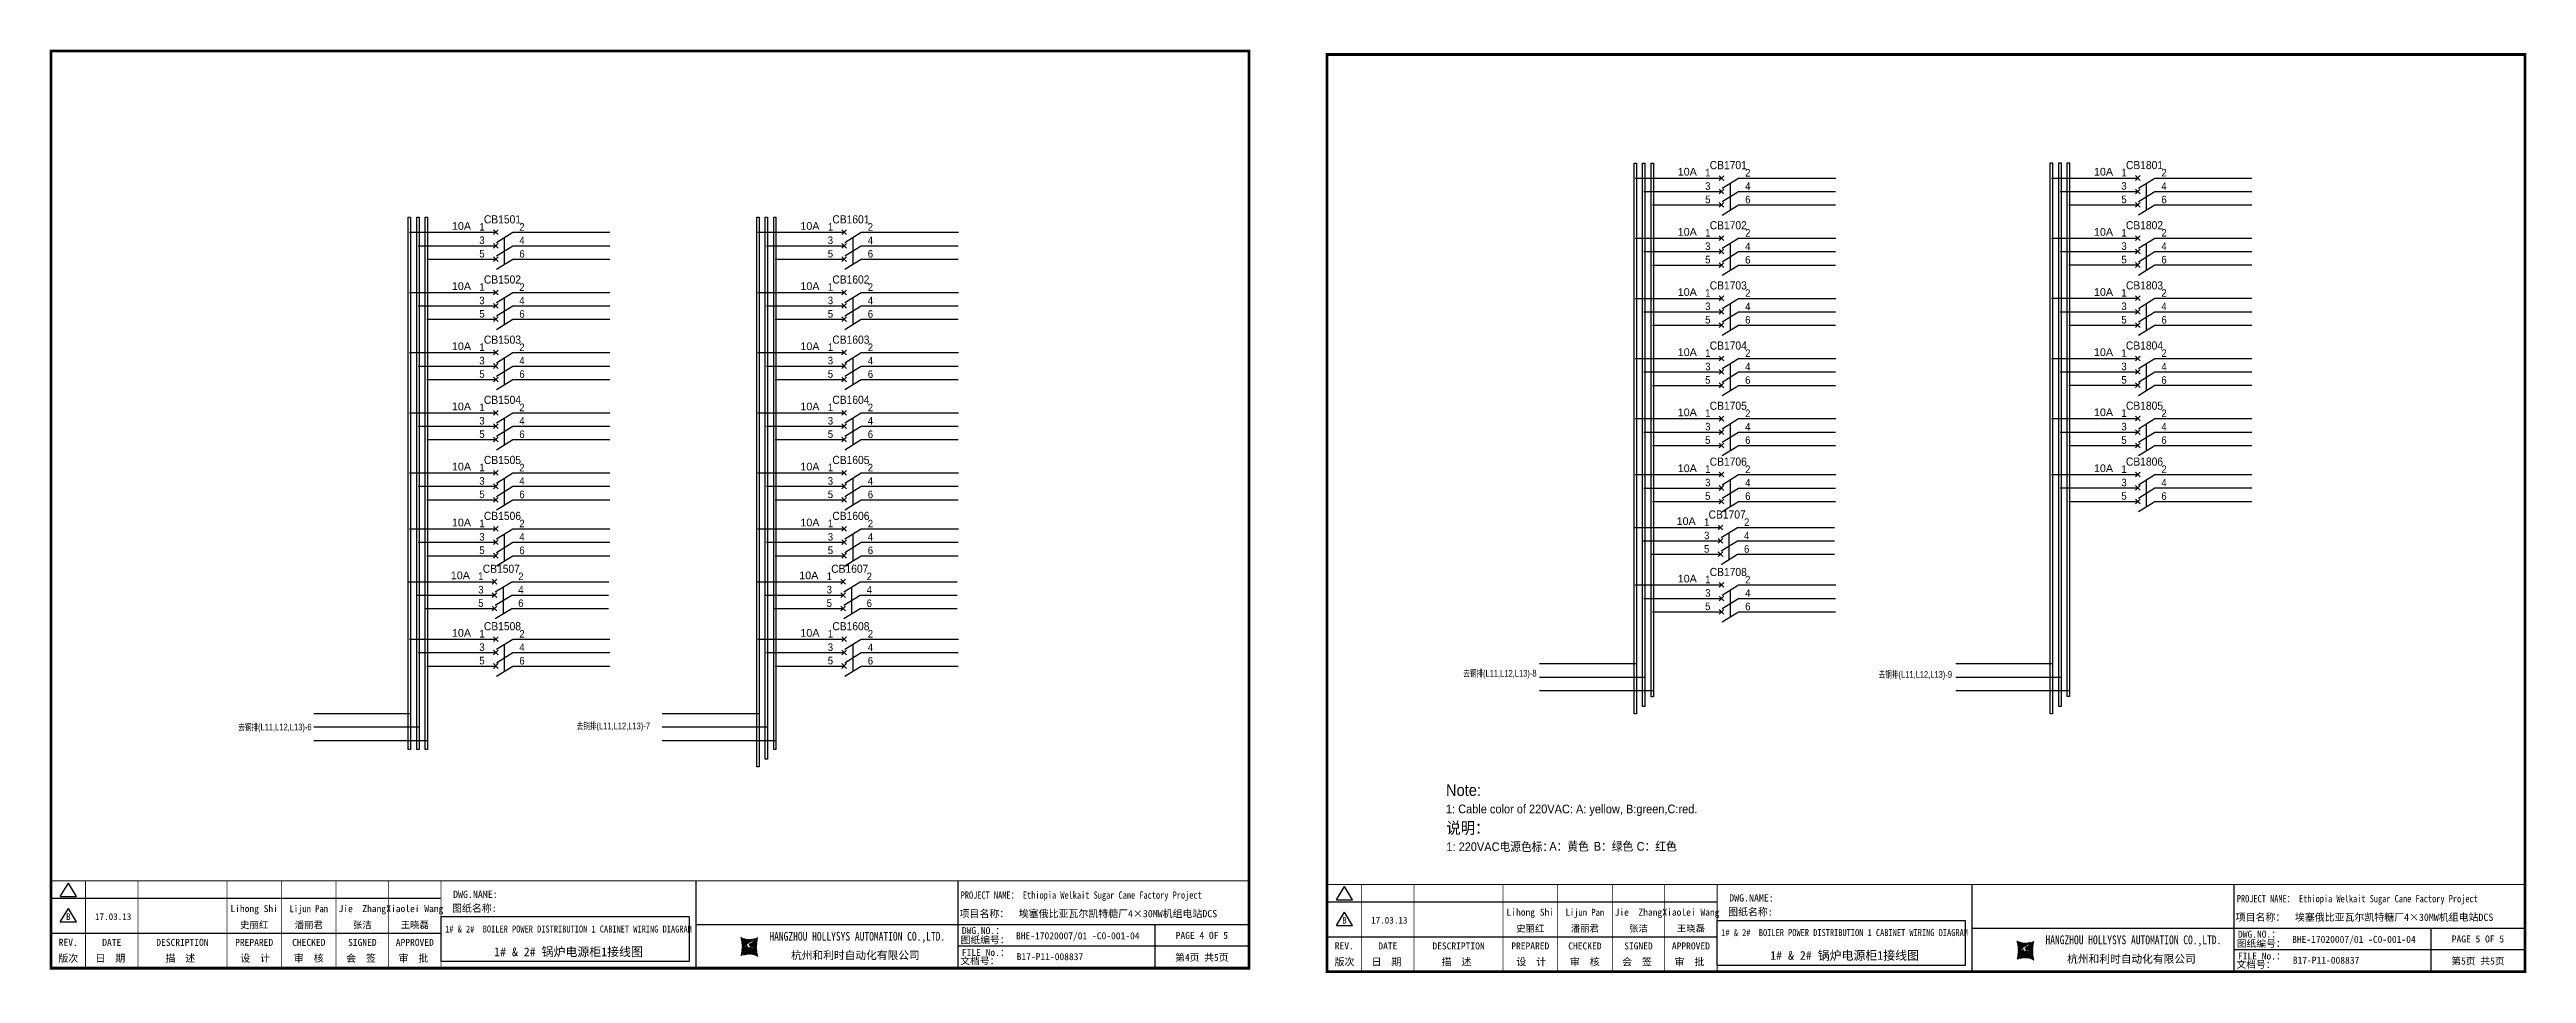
# Model space of a CAD drawing. Extents: x 81444 to 119867, y -54538 to -28747.
# Drawn here: x 106525 to 115034, y -36823 to -33648 of the extents above; entities that cross this region are included whole.
import ezdxf
from ezdxf.enums import TextEntityAlignment as Align
from ezdxf.lldxf.tags import DXFTag

# ---------------------------------------------------------------- set-up
doc = ezdxf.new("R2010")
doc.units = 0
doc.header["$LTSCALE"] = 100
doc.header["$MEASUREMENT"] = 0
for name, color, linetype in [('t', 1, 'Continuous'), ('标准图框及表格', 7, 'Continuous'), ('空气开关', 7, 'Continuous')]:
    doc.layers.add(name, color=color, linetype=linetype)
doc.styles.add('HZ', font='arial.ttf', dxfattribs={"width": 0.7})
doc.styles.get("Standard").update_dxf_attribs({"font": ''})
doc.styles.get('Standard').set_extended_font_data('SimSun')
tags = doc.linetypes.add('CENTER', pattern=[2, 1.25, -0.25, 0.25, -0.25]).pattern_tags.tags
tags[10:11] = [DXFTag(74, 4), DXFTag(75, 0), DXFTag(340, '0'), DXFTag(46, 1.0), DXFTag(50, 0.0), DXFTag(44, 0.0), DXFTag(45, 0.0)]
tags[8:9] = [DXFTag(74, 4), DXFTag(75, 0), DXFTag(340, '0'), DXFTag(46, 1.0), DXFTag(50, 0.0), DXFTag(44, 0.0), DXFTag(45, 0.0)]
tags[6:7] = [DXFTag(74, 4), DXFTag(75, 0), DXFTag(340, '0'), DXFTag(46, 1.0), DXFTag(50, 0.0), DXFTag(44, 0.0), DXFTag(45, 0.0)]
tags[4:5] = [DXFTag(74, 4), DXFTag(75, 0), DXFTag(340, '0'), DXFTag(46, 1.0), DXFTag(50, 0.0), DXFTag(44, 0.0), DXFTag(45, 0.0)]
pattern_1 = [(45, (0, 0), (-0.736262898216564, 0.7362628982165641), [])]

msp = doc.modelspace()

# ---------------------------------------------------------------- texts
at = {"style": 'HZ', "width": 0.7}
for s, p in [('去铜排(L11,L12,L13)-8', (111381.9423686155, -35803.17163200297)), ('去铜排(L11,L12,L13)-9', (112809.0387822319, -35807.25720628879)), ('去铜排(L11,L12,L13)-6', (107173.5886727251, -35988.06237199063)), ('去铜排(L11,L12,L13)-7', (108336.2646896813, -35984.21102415308))]:
    msp.add_text(s, height=23.1, dxfattribs=at).set_placement(p)
at = {"color": 3, "style": 'HZ', "width": 0.9}
for s, height, p in [('1: Cable color of 220VAC: A: yellow, B:green,C:red.', 30, (111322.6885439007, -36272.90775183718)), ('Note:', 40, (111322.6885439007, -36213.16231554975)), ('说明：', 40, (111324.1059924825, -36343.04647972579)), ('说明：', 40, (111324.1059924825, -36343.04647972579)), ('1: 220VAC电源色标：', 30, (111324.1059924825, -36402.79191601322)), ('A：黄色', 30, (111677.7623253364, -36401.36029365445)), ('B：绿色', 30, (111830.3797942243, -36401.36045620534)), ('C：红色', 30, (111977.5179829539, -36401.36045620534))]:
    msp.add_text(s, height=height, dxfattribs=at).set_placement(p)
at = {"layer": '空气开关', "style": 'HZ', "width": 0.9}
for s, p in [('3', (112213.0004906579, -34130.43973394159)), ('1', (112213.0004906579, -34084.32809851009)), ('4', (112350.4129902403, -34130.89789837452)), ('2', (112350.4129902403, -34084.78626294302)), ('3', (113642.9166830162, -34130.30686880527)), ('1', (113642.9166830162, -34084.19523337377)), ('4', (113780.3291825986, -34130.7650332382)), ('2', (113780.3291825986, -34084.6533978067)), ('5', (112213.0004906579, -34176.55136937309)), ('6', (112350.4129902403, -34177.00953380602)), ('5', (113642.9166830162, -34176.41850423678)), ('6', (113780.3291825986, -34176.87666866971)), ('3', (108001.8728143023, -34316.81421559963)), ('1', (108001.8728143023, -34270.70258016813)), ('4', (108139.2853138847, -34317.27238003256)), ('2', (108139.2853138847, -34271.16074460106)), ('3', (109198.9055543158, -34316.81421559963)), ('1', (109198.9055543158, -34270.70258016813)), ('4', (109336.3180538982, -34317.27238003256)), ('2', (109336.3180538982, -34271.16074460106)), ('1', (112213.0004906579, -34291.01222707414)), ('2', (112350.4129902403, -34291.47039150707)), ('1', (113642.9166830162, -34290.87936193783)), ('2', (113780.3291825986, -34291.33752637076)), ('5', (108001.8728143023, -34362.92585103113)), ('6', (108139.2853138847, -34363.38401546406)), ('5', (109198.9055543158, -34362.92585103113)), ('6', (109336.3180538982, -34363.38401546406)), ('3', (112213.0004906579, -34337.12386250564)), ('5', (112213.0004906579, -34383.23549793714)), ('4', (112350.4129902403, -34337.58202693857)), ('6', (112350.4129902403, -34383.69366237007)), ('3', (113642.9166830162, -34336.99099736933)), ('5', (113642.9166830162, -34383.10263280083)), ('4', (113780.3291825986, -34337.44916180226)), ('6', (113780.3291825986, -34383.56079723376)), ('1', (108001.8728143023, -34477.38670873219)), ('2', (108139.2853138847, -34477.84487316512)), ('1', (109198.9055543158, -34477.38670873219)), ('2', (109336.3180538982, -34477.84487316512)), ('3', (108001.8728143023, -34523.49834416369)), ('5', (108001.8728143023, -34569.60997959519)), ('4', (108139.2853138847, -34523.95650859662)), ('6', (108139.2853138847, -34570.06814402812)), ('3', (109198.9055543158, -34523.49834416369)), ('5', (109198.9055543158, -34569.60997959519)), ('4', (109336.3180538982, -34523.95650859662)), ('6', (109336.3180538982, -34570.06814402812)), ('3', (112213.0004906579, -34543.8079910697)), ('1', (112213.0004906579, -34497.6963556382)), ('4', (112350.4129902403, -34544.26615550263)), ('2', (112350.4129902403, -34498.15452007113)), ('3', (113642.9166830162, -34543.67512593338)), ('1', (113642.9166830162, -34497.56349050188)), ('4', (113780.3291825986, -34544.13329036631)), ('2', (113780.3291825986, -34498.02165493481)), ('5', (112213.0004906579, -34589.9196265012)), ('6', (112350.4129902403, -34590.37779093413)), ('5', (113642.9166830162, -34589.78676136489)), ('6', (113780.3291825986, -34590.24492579782)), ('3', (108001.8728143023, -34730.18247272774)), ('1', (108001.8728143023, -34684.07083729624)), ('4', (108139.2853138847, -34730.64063716067)), ('2', (108139.2853138847, -34684.52900172917)), ('3', (109198.9055543158, -34730.18247272774)), ('1', (109198.9055543158, -34684.07083729624)), ('4', (109336.3180538982, -34730.64063716067)), ('2', (109336.3180538982, -34684.52900172917)), ('1', (112213.0004906579, -34704.38048420225)), ('2', (112350.4129902403, -34704.83864863518)), ('1', (113642.9166830162, -34704.24761906594)), ('2', (113780.3291825986, -34704.70578349887)), ('5', (108001.8728143023, -34776.29410815924)), ('6', (108139.2853138847, -34776.75227259217)), ('5', (109198.9055543158, -34776.29410815924)), ('6', (109336.3180538982, -34776.75227259217)), ('3', (112213.0004906579, -34750.49211963375)), ('5', (112213.0004906579, -34796.60375506525)), ('4', (112350.4129902403, -34750.95028406668)), ('6', (112350.4129902403, -34797.06191949818)), ('3', (113642.9166830162, -34750.35925449744)), ('5', (113642.9166830162, -34796.47088992894)), ('4', (113780.3291825986, -34750.81741893037)), ('6', (113780.3291825986, -34796.92905436187)), ('1', (108001.8728143023, -34890.75496586029)), ('2', (108139.2853138847, -34891.21313029322)), ('1', (109198.9055543158, -34890.75496586029)), ('2', (109336.3180538982, -34891.21313029322)), ('1', (112213.0004906579, -34911.06461276631)), ('2', (112350.4129902403, -34911.52277719924)), ('1', (113642.9166830162, -34910.93174762999)), ('2', (113780.3291825986, -34911.38991206292)), ('3', (108001.8728143023, -34936.8666012918)), ('5', (108001.8728143023, -34982.9782367233)), ('4', (108139.2853138847, -34937.32476572473)), ('6', (108139.2853138847, -34983.43640115623)), ('3', (109198.9055543158, -34936.8666012918)), ('5', (109198.9055543158, -34982.9782367233)), ('4', (109336.3180538982, -34937.32476572473)), ('6', (109336.3180538982, -34983.43640115623)), ('3', (112213.0004906579, -34957.17624819781)), ('4', (112350.4129902403, -34957.63441263074)), ('3', (113642.9166830162, -34957.04338306149)), ('4', (113780.3291825986, -34957.50154749442)), ('5', (112213.0004906579, -35003.28788362931)), ('6', (112350.4129902403, -35003.74604806224)), ('5', (113642.9166830162, -35003.15501849299)), ('6', (113780.3291825986, -35003.61318292592)), ('3', (108001.8728143023, -35143.55072985585)), ('1', (108001.8728143023, -35097.43909442435)), ('4', (108139.2853138847, -35144.00889428878)), ('2', (108139.2853138847, -35097.89725885728)), ('3', (109198.9055543158, -35143.55072985585)), ('1', (109198.9055543158, -35097.43909442435)), ('4', (109336.3180538982, -35144.00889428878)), ('2', (109336.3180538982, -35097.89725885728)), ('3', (112212.9849815221, -35149.39497893592)), ('1', (112212.9849815221, -35103.28334350442)), ('4', (112350.3974811045, -35149.85314336885)), ('2', (112350.3974811045, -35103.74150793735)), ('3', (113642.9011738803, -35149.2621137996)), ('1', (113642.9011738803, -35103.1504783681)), ('4', (113780.3136734627, -35149.72027823253)), ('2', (113780.3136734627, -35103.60864280103)), ('5', (108001.8728143023, -35189.66236528735)), ('6', (108139.2853138847, -35190.12052972028)), ('5', (109198.9055543158, -35189.66236528735)), ('6', (109336.3180538982, -35190.12052972028)), ('5', (112212.9849815221, -35195.50661436742)), ('6', (112350.3974811045, -35195.96477880035)), ('5', (113642.9011738803, -35195.3737492311)), ('6', (113780.3136734627, -35195.83191366403)), ('3', (108001.8573051664, -35335.76946059396)), ('1', (108001.8573051664, -35289.65782516246)), ('4', (108139.2698047488, -35336.22762502689)), ('2', (108139.2698047488, -35290.11598959539)), ('3', (109198.8900451799, -35335.76946059396)), ('1', (109198.8900451799, -35289.65782516246)), ('4', (109336.3025447623, -35336.22762502689)), ('2', (109336.3025447623, -35290.11598959539)), ('3', (112209.150490658, -35330.98439643023)), ('1', (112209.150490658, -35284.87276099873)), ('4', (112346.5629902404, -35331.44256086316)), ('2', (112346.5629902404, -35285.33092543166)), ('5', (108001.8573051664, -35381.88109602546)), ('6', (108139.2698047488, -35382.33926045839)), ('5', (109198.8900451799, -35381.88109602546)), ('6', (109336.3025447623, -35382.33926045839)), ('5', (112209.150490658, -35377.09603186173)), ('6', (112346.5629902404, -35377.55419629466)), ('1', (107998.0228143023, -35471.24724265677)), ('2', (108135.4353138847, -35471.7054070897)), ('1', (109195.0555543158, -35471.24724265677)), ('2', (109332.4680538982, -35471.7054070897)), ('1', (112213.0182480557, -35482.43439304794)), ('2', (112350.4307476381, -35482.89255748087)), ('3', (107998.0228143023, -35517.35887808827)), ('5', (107998.0228143023, -35563.47051351977)), ('4', (108135.4353138847, -35517.8170425212)), ('6', (108135.4353138847, -35563.9286779527)), ('3', (109195.0555543158, -35517.35887808827)), ('5', (109195.0555543158, -35563.47051351977)), ('4', (109332.4680538982, -35517.8170425212)), ('6', (109332.4680538982, -35563.9286779527)), ('3', (112213.0182480557, -35528.54602847944)), ('5', (112213.0182480557, -35574.65766391094)), ('4', (112350.4307476381, -35529.00419291237)), ('6', (112350.4307476381, -35575.11582834387)), ('1', (108001.8905717, -35668.80887470598)), ('2', (108139.3030712824, -35669.26703913891)), ('1', (109198.9233117136, -35668.80887470598)), ('2', (109336.335811296, -35669.26703913891)), ('3', (108001.8905717, -35714.92051013748)), ('5', (108001.8905717, -35761.03214556898)), ('4', (108139.3030712824, -35715.37867457041)), ('6', (108139.3030712824, -35761.49031000191)), ('3', (109198.9233117136, -35714.92051013748)), ('5', (109198.9233117136, -35761.03214556898)), ('4', (109336.335811296, -35715.37867457041)), ('6', (109336.335811296, -35761.49031000191))]:
    msp.add_text(s, height=26.00961058081033, dxfattribs=at).set_placement(p)

# ---------------------------------------------------------------- blocks, each defined once
blk = doc.blocks.new('图框')
at = {"layer": '标准图框及表格'}
h = blk.add_hatch(dxfattribs=at)
h.set_pattern_fill('ANSI31', color=5, scale=8.329863809039892, style=0)
h.set_pattern_definition(pattern_1)
edge = h.paths.add_edge_path()
edge.add_arc((2399.257256036391, -2998.153851416566), 55.18534773488954, 238.1092081981581, 291.6531626184834)
edge.add_line((2419.619937407027, -3049.445018414634), (2388.525499730735, -3070.242821799802))
edge.add_arc((2238.907377712399, -3078.328790578547), 135.3602868968974, 346.3915348661821, 374.2500326978034)
edge.add_line((2370.467593623529, -3110.177132109857), (2397.50623789792, -3087.85242802291))
edge.add_line((2391.339199201146, -3080.281448750429), (2396.143986595598, -3080.898839897796))
edge.add_spline(control_points=[(2397.470018868538, -3087.887634953957), (2398.35948137939, -3087.023080631327), (2399.970992452319, -3085.456697735681), (2399.869182150054, -3081.252294174519), (2397.426500162081, -3081.012803431273), (2396.121921064187, -3080.884897048199)], knot_values=[0, 0, 0, 0, 6.844331067525468, 12.40042740766005, 18.76924275352248, 18.76924275352248, 18.76924275352248, 18.76924275352248], weights=[1, 1, 1, 1, 1, 1], degree=3, periodic=0)
edge.add_spline(control_points=[(2388.515363058686, -3070.265433304907), (2387.789374929038, -3070.86905758363), (2386.478198365832, -3071.959237952229), (2385.544096281083, -3073.38263759949), (2385.127199159644, -3074.017912079413)], knot_values=[0, 0, 0, 0, 5.253673658024614, 9.488438564008057, 9.488438564008057, 9.488438564008057, 9.488438564008057], weights=[1, 1, 1, 1, 1], degree=3, periodic=0)
edge.add_spline(control_points=[(2386.272665588534, -3072.281716856574), (2385.721471206634, -3072.905523096015), (2384.632427465753, -3074.386714445929), (2384.912828655535, -3077.72895088909), (2387.858851342782, -3079.895552619193), (2390.185443934519, -3080.145534927004), (2391.314573401905, -3080.266855002868)], knot_values=[10.66597461496156, 10.66597461496156, 10.66597461496156, 10.66597461496156, 18.97770399508879, 28.89455822145742, 41.119553648298, 52.64692538081317, 52.64692538081317, 52.64692538081317, 52.64692538081317], weights=[1, 1, 1, 1, 1, 1, 1], degree=3, periodic=0)
h = blk.add_hatch(dxfattribs=at)
h.set_pattern_fill('ANSI31', color=3, scale=8.329863809039892, style=0)
h.set_pattern_definition(pattern_1)
edge = h.paths.add_edge_path()
edge.add_line((2402.469732125144, -3075.776359090531), (2407.706041465404, -3076.440586092609))
edge.add_spline(control_points=[(2401.044493204623, -3068.769946203269), (2400.155030693568, -3069.634500525768), (2398.543519620813, -3071.200883421574), (2398.645329922932, -3075.40528698259), (2401.088011911052, -3075.644777725895), (2402.392591008975, -3075.772684108895)], knot_values=[0, 0, 0, 0, 6.844331067526932, 12.40042740766158, 18.76924275352342, 18.76924275352342, 18.76924275352342, 18.76924275352342], weights=[1, 1, 1, 1, 1, 1], degree=3, periodic=0)
edge.add_line((2428.046918449632, -3046.480449047325), (2401.008274175249, -3068.805153134272))
edge.add_spline(control_points=[(2412.625169549749, -3083.918607966574), (2413.015644598316, -3083.422785431954), (2413.86377905187, -3082.052674005965), (2413.601683417044, -3078.928630268005), (2410.655660730175, -3076.762028538062), (2408.329068138031, -3076.512046230251), (2407.199938671052, -3076.390726154226)], knot_values=[12.65408913243743, 12.65408913243743, 12.65408913243743, 12.65408913243743, 18.97770399508879, 28.89455822145742, 41.119553648298, 52.64692538081317, 52.64692538081317, 52.64692538081317, 52.64692538081317], weights=[1, 1, 1, 1, 1, 1, 1], degree=3, periodic=0)
edge.add_line((2411.626283690712, -3084.975693399283), (2412.781242849298, -3083.732051979769))
edge.add_line((2410.021343801694, -3086.399138189481), (2411.626283690712, -3084.975693399414))
edge.add_line((2378.894574665755, -3107.212562742519), (2409.989012342048, -3086.414759357351))
edge.add_arc((2399.257256036391, -3158.503729740543), 55.18534773488965, 58.10920819815809, 111.6531626184834)
edge.add_arc((2559.607134360383, -3078.328790578547), 135.360286896897, 166.3915348661823, 194.2500326978024)
at = {"color": 7}
for p, q in [((2215.642035047145, -2851.581424744189), (2215.642035047145, -3151.581424744189)), ((3115.642035047145, -2851.581424744189), (3115.642035047145, -3151.581424744189)), ((0, -2911.581424744189), (1340.158172602998, -2911.581424744189)), ((0, -3031.581424744189), (1340.158172602998, -3031.581424744189)), ((2215.642035047145, -3001.581424744189), (3115.642035047145, -3001.581424744189)), ((3115.642035047145, -3001.581424744189), (4115.642035047145, -3001.581424744189)), ((3791.785572043125, -3001.581424744189), (3791.785572043125, -3151.581424744189)), ((4115.642035047145, -3076.581424744189), (3115.642035047145, -3076.581424744189))]:
    blk.add_line(p, q, dxfattribs=at)
at = {"color": 7, "const_width": 3}
blk.add_lwpolyline([(4115.642035047145, -2851.581424744189), (0, -2851.581424744189)], dxfattribs=at)
at = {"layer": 't', "color": 7}
for p, q in [((31.94938321653171, -2904.992613363662), (59.89920926059131, -2859.122325316828)), ((87.8490353046218, -2904.992613363662), (59.89920926059131, -2859.122325316828)), ((31.94938321653171, -2904.992613363662), (87.8490353046218, -2904.992613363662)), ((31.94938321653171, -2992.977239491032), (59.89920926059131, -2947.106951444141)), ((87.8490353046218, -2992.977239491032), (59.89920926059131, -2947.106951444141)), ((31.94938321653171, -2992.977239491032), (87.8490353046218, -2992.977239491032))]:
    blk.add_line(p, q, dxfattribs=at)
at = {"layer": 't', "color": 7, "const_width": 9.61519705431492}
blk.add_lwpolyline([(4115.642035047145, -3151.581424744189), (4115.642035047145, 0), (0, 0), (0, -3151.581424744189)], close=True, dxfattribs=at)
at = {"layer": 't', "color": 7, "const_width": 2.40379926357873}
for points in [[(118.7653193609731, -2852.783324375967), (118.7653193609731, -3151.581424744189)], [(299.0502641293569, -2852.783324375967), (299.0502641293569, -3151.581424744189)], [(604.3883150879992, -2852.783324375967), (604.3883150879992, -3156.41304604568)], [(791.9882990770857, -2852.783324375967), (791.9882990770857, -3156.41304604568)], [(979.588283066143, -2852.783324375967), (979.588283066143, -3156.41304604568)], [(1159.873227834585, -2852.783324375967), (1159.873227834585, -3156.41304604568)], [(1340.158172602998, -2852.783324375967), (1340.158172602998, -3156.41304604568)]]:
    blk.add_lwpolyline(points, dxfattribs=at)
at = {"color": 7, "linetype": 'CENTER'}
for s, height, p in [('图纸编号：', 24, (3125.2212882557, -3066.664538382978)), ('杭州和利时自动化有限公司', 27, (2542.549152440595, -3121.114498389041)), ('文档号：', 24, (3124.032392707933, -3138.728717091954))]:
    blk.add_text(s, height=height, dxfattribs=at).set_placement(p)
at = {"color": 7, "flags": 8}
for tag, p, height in [('DWG.NAME:', (1381.636459220965, -2910.37952511241), 25), ('PROJECTNAME:', (3125.480185663539, -2912.807924402037), 24), ('PROJECTNAME：', (3339.10867075545, -2913.108539231762), 25), ('DWG.NO.:', (3128.186172261583, -3030.402470643486), 24), ('图纸编号', (3315.362718925957, -3052.404678158069), 24), ('FILENO.:', (3128.672545599984, -3106.104124450346), 24), ('文档号', (3317.726365529132, -3124.132485953713), 24)]:
    blk.add_attdef(tag, p, '', height=height, dxfattribs=at)
for tag, height, p in [('A', 23, (59.89920926059131, -2974.881554149018)), ('设计时间', 23, (213.8658221408186, -2974.881554149018)), ('RENLIU', 24, (698.1883070825425, -2950.380597809435)), ('SHUFENWANG', 24, (885.7882910716289, -2950.380597809435)), ('FANGHOU', 24, (1069.730755450379, -2950.380597809435)), ('DANDANLI', 24, (1250.015700218792, -2950.380597809435)), ('REV.', 24, (59.38265968048654, -3063.048954873535)), ('DATE', 24, (208.907791745165, -3063.048954873535)), ('DESCRIPTION', 24, (451.7192896086781, -3063.048954873535)), ('PREPARED', 24, (698.1883070825425, -3063.048954873535)), ('刘仁', 23, (698.1883070825425, -3002.188376027443)), ('CHECKED', 24, (885.7882910716144, -3063.048954873535)), ('王姝芬', 23, (885.7882910716289, -3002.188376027443)), ('SIGNED', 24, (1069.730755450364, -3063.048954873535)), ('侯方', 23, (1069.730755450379, -3002.188376027443)), ('APPROVED', 24, (1250.015700218792, -3063.048954873535)), ('李丹丹', 23, (1250.015700218792, -3002.188376027443)), ('#10STATIONONTROLCABINETCOVER', 30, (1777.900103825072, -3017.182374560078)), ('PAGEXOFX', 24, (3953.713803545135, -3039.081424744189)), ('图纸名称', 30, (1777.900103825072, -3094.695064044037)), ('第几页共几页', 24, (3953.713803545135, -3114.081424744189))]:
    blk.add_attdef(tag, text='', height=height, dxfattribs=at).set_placement(p, align=Align.MIDDLE)
for tag, p in [('图纸名称:', (1377.81237181677, -2965.923337057193)), ('项目名称：', (3121.562334825969, -2984.305160940257)), ('项目名称：', (3325.036680579346, -2984.305160940257))]:
    blk.add_attdef(tag, text='', height=25, dxfattribs=at).set_placement(p, align=Align.BOTTOM_LEFT)
at = {"color": 7, "width": 0.8, "flags": 8}
blk.add_attdef('HANGZHOUHOLLYSYSAUTOMATIONCO.,LTD.', text='', height=24, dxfattribs=at).set_placement((2770.082304289484, -3045.714803244191), align=Align.MIDDLE)
at = {"layer": 't', "color": 7}
for s, p in [('版次', (59.89920926059131, -3117.600441270843)), ('日  期', (204.1999693705875, -3117.600441270843)), ('描  述', (444.4895954714448, -3117.600441270843)), ('设  计', (701.4970341851513, -3117.600441270843)), ('审  核', (885.5947788425256, -3117.600441270843)), ('会  签', (1065.022933075787, -3117.600441270843)), ('审  批', (1245.3078778442, -3117.600441270843))]:
    blk.add_text(s, height=25, dxfattribs=at).set_placement(p, align=Align.MIDDLE_CENTER)
at = {"layer": '标准图框及表格', "color": 5, "style": 'HZ'}
for s, p in [('pgqh', (2373.884875617339, -3059.677228196226)), ('hollilas', (2374.051901626051, -3085.968484618272))]:
    blk.add_text(s, height=5.205656721233694, dxfattribs=at).set_placement(p)
at = {"layer": '标准图框及表格', "color": 3, "style": 'HZ'}
for s, height, p in [('auto', 8.676094535389492, (2400.907127263781, -3074.200036411981)), ('hollysys', 4.338047267694746, (2402.5381050141, -3099.731461394062))]:
    blk.add_text(s, height=height, dxfattribs=at).set_placement(p)
blk = doc.blocks.new('供电端子')
at = {"style": 'HZ', "width": 0.7}
blk.add_attdef('供电端子', (0, 0), '', height=17, dxfattribs=at)

# ---------------------------------------------------------------- linework, layer by layer
at = {"color": 2}
for p, q in [((111972.7456452067, -34090.0230608323), (112269.410258836, -34090.0230608323)), ((112327.9639901471, -34090.0230608323), (112661.6594522934, -34090.0230608323)), ((113402.661837565, -34089.89019569599), (113699.3264511942, -34089.89019569599)), ((113757.8801825054, -34089.89019569599), (114091.5756446516, -34089.89019569599)), ((107761.617968851, -34276.39754249035), (108058.2825824803, -34276.39754249035)), ((108116.8363137914, -34276.39754249035), (108450.5317759377, -34276.39754249035)), ((108958.6507088646, -34276.39754249035), (109255.3153224938, -34276.39754249035)), ((109313.869053805, -34276.39754249035), (109647.5645159512, -34276.39754249035)), ((111972.7456452067, -34296.70718939636), (112269.410258836, -34296.70718939636)), ((112327.9639901471, -34296.70718939636), (112661.6594522934, -34296.70718939636)), ((113402.661837565, -34296.57432426004), (113699.3264511942, -34296.57432426004)), ((113757.8801825054, -34296.57432426004), (114091.5756446516, -34296.57432426004)), ((107761.617968851, -34483.0816710544), (108058.2825824803, -34483.0816710544)), ((108116.8363137914, -34483.0816710544), (108450.5317759377, -34483.0816710544)), ((108958.6507088646, -34483.0816710544), (109255.3153224938, -34483.0816710544)), ((109313.869053805, -34483.0816710544), (109647.5645159512, -34483.0816710544)), ((111972.7456452067, -34503.39131796041), (112269.410258836, -34503.39131796041)), ((112327.9639901471, -34503.39131796041), (112661.6594522934, -34503.39131796041)), ((113402.661837565, -34503.2584528241), (113699.3264511942, -34503.2584528241)), ((113757.8801825054, -34503.2584528241), (114091.5756446516, -34503.2584528241)), ((107761.617968851, -34689.76579961846), (108058.2825824803, -34689.76579961846)), ((108116.8363137914, -34689.76579961846), (108450.5317759377, -34689.76579961846)), ((108958.6507088646, -34689.76579961846), (109255.3153224938, -34689.76579961846)), ((109313.869053805, -34689.76579961846), (109647.5645159512, -34689.76579961846)), ((111972.7456452067, -34710.07544652447), (112269.410258836, -34710.07544652447)), ((112327.9639901471, -34710.07544652447), (112661.6594522934, -34710.07544652447)), ((113402.661837565, -34709.94258138815), (113699.3264511942, -34709.94258138815)), ((113757.8801825054, -34709.94258138815), (114091.5756446516, -34709.94258138815)), ((107761.617968851, -34896.44992818251), (108058.2825824803, -34896.44992818251)), ((108116.8363137914, -34896.44992818251), (108450.5317759377, -34896.44992818251)), ((108958.6507088646, -34896.44992818251), (109255.3153224938, -34896.44992818251)), ((109313.869053805, -34896.44992818251), (109647.5645159512, -34896.44992818251)), ((111972.7456452067, -34916.75957508852), (112269.410258836, -34916.75957508852)), ((112327.9639901471, -34916.75957508852), (112661.6594522934, -34916.75957508852)), ((113402.661837565, -34916.62670995221), (113699.3264511942, -34916.62670995221)), ((113757.8801825054, -34916.62670995221), (114091.5756446516, -34916.62670995221)), ((107761.617968851, -35103.13405674657), (108058.2825824803, -35103.13405674657)), ((108116.8363137914, -35103.13405674657), (108450.5317759377, -35103.13405674657)), ((108958.6507088646, -35103.13405674657), (109255.3153224938, -35103.13405674657)), ((109313.869053805, -35103.13405674657), (109647.5645159512, -35103.13405674657)), ((111972.7301360709, -35108.97830582663), (112269.3947497001, -35108.97830582663)), ((112327.9484810112, -35108.97830582663), (112661.6439431575, -35108.97830582663)), ((113402.6463284291, -35108.84544069032), (113699.3109420583, -35108.84544069032)), ((113757.8646733695, -35108.84544069032), (114091.5601355157, -35108.84544069032)), ((107761.6024597152, -35295.35278748468), (108058.2670733444, -35295.35278748468)), ((108116.8208046556, -35295.35278748468), (108450.5162668018, -35295.35278748468)), ((108958.6351997287, -35295.35278748468), (109255.299813358, -35295.35278748468)), ((109313.8535446691, -35295.35278748468), (109647.5490068154, -35295.35278748468)), ((111968.8956452068, -35290.56772332094), (112265.560258836, -35290.56772332094)), ((112324.1139901471, -35290.56772332094), (112657.8094522934, -35290.56772332094)), ((107757.7679688511, -35476.94220497899), (108054.4325824803, -35476.94220497899)), ((108112.9863137915, -35476.94220497899), (108446.6817759377, -35476.94220497899)), ((108954.8007088646, -35476.94220497899), (109251.4653224939, -35476.94220497899)), ((109310.019053805, -35476.94220497899), (109643.7145159513, -35476.94220497899)), ((111972.7634026045, -35488.12935537015), (112269.4280162337, -35488.12935537015)), ((112327.9817475449, -35488.12935537015), (112661.6772096912, -35488.12935537015)), ((107761.6357262488, -35674.5038370282), (108058.3003398781, -35674.5038370282)), ((108116.8540711892, -35674.5038370282), (108450.5495333355, -35674.5038370282)), ((108958.6684662624, -35674.5038370282), (109255.3330798916, -35674.5038370282)), ((109313.8868112028, -35674.5038370282), (109647.582273349, -35674.5038370282)), ((111643.9579418462, -35758.54139121782), (111977.6534039925, -35758.54139121782)), ((113073.8741342045, -35758.4085260815), (113407.5695963507, -35758.4085260815)), ((107432.8302654906, -35929.87057100279), (107766.5257276368, -35929.87057100279)), ((108629.8630055041, -35929.87057100279), (108963.5584676504, -35929.87057100279))]:
    msp.add_line(p, q, dxfattribs=at)
at = {"color": 6}
for p, q in [((112277.5021376833, -34098.11493967964), (112261.3183799886, -34081.93118198497)), ((112261.3183799886, -34098.11493967964), (112277.5021376833, -34081.93118198497)), ((112271.492315211, -34124.81104700993), (112327.9639901471, -34090.0230608323)), ((113707.4183300415, -34097.98207454332), (113691.2345723469, -34081.79831684865)), ((113691.2345723469, -34097.98207454332), (113707.4183300415, -34081.79831684865)), ((113701.4085075692, -34124.67818187362), (113757.8801825054, -34089.89019569599)), ((112261.3183799886, -34144.22657511114), (112277.5021376833, -34128.04281741647)), ((112277.5021376833, -34144.22657511114), (112261.3183799886, -34128.04281741647)), ((112261.3183799886, -34190.33821054264), (112277.5021376833, -34174.15445284797)), ((112277.5021376833, -34190.33821054264), (112261.3183799886, -34174.15445284797)), ((112271.492315211, -34170.92268244144), (112327.9639901471, -34136.13469626381)), ((112271.492315211, -34217.03431787294), (112327.9639901471, -34182.24633169531)), ((113691.2345723469, -34144.09370997483), (113707.4183300415, -34127.90995228016)), ((113707.4183300415, -34144.09370997483), (113691.2345723469, -34127.90995228016)), ((113691.2345723469, -34190.20534540633), (113707.4183300415, -34174.02158771166)), ((113707.4183300415, -34190.20534540633), (113691.2345723469, -34174.02158771166)), ((113701.4085075692, -34170.78981730512), (113757.8801825054, -34136.00183112749)), ((113701.4085075692, -34216.90145273662), (113757.8801825054, -34182.11346655899)), ((108066.3744613276, -34284.48942133768), (108050.1907036329, -34268.30566364301)), ((108050.1907036329, -34284.48942133768), (108066.3744613276, -34268.30566364301)), ((108060.3646388553, -34311.18552866798), (108116.8363137914, -34276.39754249035)), ((109263.4072013412, -34284.48942133768), (109247.2234436465, -34268.30566364301)), ((109247.2234436465, -34284.48942133768), (109263.4072013412, -34268.30566364301)), ((109257.3973788689, -34311.18552866798), (109313.869053805, -34276.39754249035)), ((112277.5021376833, -34304.79906824369), (112261.3183799886, -34288.61531054902)), ((112261.3183799886, -34304.79906824369), (112277.5021376833, -34288.61531054902)), ((113707.4183300415, -34304.66620310738), (113691.2345723469, -34288.48244541271)), ((113691.2345723469, -34304.66620310738), (113707.4183300415, -34288.48244541271)), ((108050.1907036329, -34330.60105676918), (108066.3744613276, -34314.41729907451)), ((108066.3744613276, -34330.60105676918), (108050.1907036329, -34314.41729907451)), ((108050.1907036329, -34376.71269220069), (108066.3744613276, -34360.52893450602)), ((108066.3744613276, -34376.71269220069), (108050.1907036329, -34360.52893450602)), ((108060.3646388553, -34357.29716409948), (108116.8363137914, -34322.50917792185)), ((108060.3646388553, -34403.40879953098), (108116.8363137914, -34368.62081335335)), ((109247.2234436465, -34330.60105676918), (109263.4072013412, -34314.41729907451)), ((109263.4072013412, -34330.60105676918), (109247.2234436465, -34314.41729907451)), ((109247.2234436465, -34376.71269220069), (109263.4072013412, -34360.52893450602)), ((109263.4072013412, -34376.71269220069), (109247.2234436465, -34360.52893450602)), ((109257.3973788689, -34357.29716409948), (109313.869053805, -34322.50917792185)), ((109257.3973788689, -34403.40879953098), (109313.869053805, -34368.62081335335)), ((112261.3183799886, -34350.9107036752), (112277.5021376833, -34334.72694598052)), ((112277.5021376833, -34350.9107036752), (112261.3183799886, -34334.72694598052)), ((112271.492315211, -34331.49517557399), (112327.9639901471, -34296.70718939636)), ((112271.492315211, -34377.60681100549), (112327.9639901471, -34342.81882482786)), ((113691.2345723469, -34350.77783853888), (113707.4183300415, -34334.59408084421)), ((113707.4183300415, -34350.77783853888), (113691.2345723469, -34334.59408084421)), ((113701.4085075692, -34331.36231043767), (113757.8801825054, -34296.57432426004)), ((113701.4085075692, -34377.47394586918), (113757.8801825054, -34342.68595969155)), ((112261.3183799886, -34397.0223391067), (112277.5021376833, -34380.83858141203)), ((112277.5021376833, -34397.0223391067), (112261.3183799886, -34380.83858141203)), ((112271.492315211, -34423.71844643699), (112327.9639901471, -34388.93046025936)), ((113691.2345723469, -34396.88947397038), (113707.4183300415, -34380.70571627571)), ((113707.4183300415, -34396.88947397038), (113691.2345723469, -34380.70571627571)), ((113701.4085075692, -34423.58558130068), (113757.8801825054, -34388.79759512305)), ((108066.3744613276, -34491.17354990174), (108050.1907036329, -34474.98979220707)), ((108050.1907036329, -34491.17354990174), (108066.3744613276, -34474.98979220707)), ((108050.1907036329, -34537.28518533324), (108066.3744613276, -34521.10142763857)), ((108066.3744613276, -34537.28518533324), (108050.1907036329, -34521.10142763857)), ((108060.3646388553, -34517.86965723203), (108116.8363137914, -34483.0816710544)), ((108060.3646388553, -34563.98129266353), (108116.8363137914, -34529.1933064859)), ((109263.4072013412, -34491.17354990174), (109247.2234436465, -34474.98979220707)), ((109247.2234436465, -34491.17354990174), (109263.4072013412, -34474.98979220707)), ((109247.2234436465, -34537.28518533324), (109263.4072013412, -34521.10142763857)), ((109263.4072013412, -34537.28518533324), (109247.2234436465, -34521.10142763857)), ((109257.3973788689, -34517.86965723203), (109313.869053805, -34483.0816710544)), ((109257.3973788689, -34563.98129266353), (109313.869053805, -34529.1933064859)), ((112277.5021376833, -34511.48319680775), (112261.3183799886, -34495.29943911308)), ((112261.3183799886, -34511.48319680775), (112277.5021376833, -34495.29943911308)), ((112261.3183799886, -34557.59483223925), (112277.5021376833, -34541.41107454458)), ((112277.5021376833, -34557.59483223925), (112261.3183799886, -34541.41107454458)), ((112271.492315211, -34538.17930413804), (112327.9639901471, -34503.39131796041)), ((113707.4183300415, -34511.35033167143), (113691.2345723469, -34495.16657397676)), ((113691.2345723469, -34511.35033167143), (113707.4183300415, -34495.16657397676)), ((113691.2345723469, -34557.46196710294), (113707.4183300415, -34541.27820940826)), ((113707.4183300415, -34557.46196710294), (113691.2345723469, -34541.27820940826)), ((113701.4085075692, -34538.04643900173), (113757.8801825054, -34503.2584528241)), ((108050.1907036329, -34583.39682076474), (108066.3744613276, -34567.21306307007)), ((108066.3744613276, -34583.39682076474), (108050.1907036329, -34567.21306307007)), ((108060.3646388553, -34610.09292809504), (108116.8363137914, -34575.30494191741)), ((109247.2234436465, -34583.39682076474), (109263.4072013412, -34567.21306307007)), ((109263.4072013412, -34583.39682076474), (109247.2234436465, -34567.21306307007)), ((109257.3973788689, -34610.09292809504), (109313.869053805, -34575.30494191741)), ((112261.3183799886, -34603.70646767075), (112277.5021376833, -34587.52270997608)), ((112277.5021376833, -34603.70646767075), (112261.3183799886, -34587.52270997608)), ((112271.492315211, -34584.29093956955), (112327.9639901471, -34549.50295339192)), ((112271.492315211, -34630.40257500105), (112327.9639901471, -34595.61458882342)), ((113691.2345723469, -34603.57360253444), (113707.4183300415, -34587.38984483977)), ((113707.4183300415, -34603.57360253444), (113691.2345723469, -34587.38984483977)), ((113701.4085075692, -34584.15807443323), (113757.8801825054, -34549.3700882556)), ((113701.4085075692, -34630.26970986473), (113757.8801825054, -34595.4817236871)), ((108066.3744613276, -34697.85767846579), (108050.1907036329, -34681.67392077112)), ((108050.1907036329, -34697.85767846579), (108066.3744613276, -34681.67392077112)), ((108060.3646388553, -34724.55378579609), (108116.8363137914, -34689.76579961846)), ((109263.4072013412, -34697.85767846579), (109247.2234436465, -34681.67392077112)), ((109247.2234436465, -34697.85767846579), (109263.4072013412, -34681.67392077112)), ((109257.3973788689, -34724.55378579609), (109313.869053805, -34689.76579961846)), ((112277.5021376833, -34718.1673253718), (112261.3183799886, -34701.98356767713)), ((112261.3183799886, -34718.1673253718), (112277.5021376833, -34701.98356767713)), ((112271.492315211, -34744.8634327021), (112327.9639901471, -34710.07544652447)), ((113707.4183300415, -34718.03446023549), (113691.2345723469, -34701.85070254082)), ((113691.2345723469, -34718.03446023549), (113707.4183300415, -34701.85070254082)), ((113701.4085075692, -34744.73056756578), (113757.8801825054, -34709.94258138815)), ((108050.1907036329, -34743.96931389729), (108066.3744613276, -34727.78555620262)), ((108066.3744613276, -34743.96931389729), (108050.1907036329, -34727.78555620262)), ((108050.1907036329, -34790.0809493288), (108066.3744613276, -34773.89719163413)), ((108066.3744613276, -34790.0809493288), (108050.1907036329, -34773.89719163413)), ((108060.3646388553, -34770.66542122759), (108116.8363137914, -34735.87743504996)), ((108060.3646388553, -34816.77705665909), (108116.8363137914, -34781.98907048146)), ((109247.2234436465, -34743.96931389729), (109263.4072013412, -34727.78555620262)), ((109263.4072013412, -34743.96931389729), (109247.2234436465, -34727.78555620262)), ((109247.2234436465, -34790.0809493288), (109263.4072013412, -34773.89719163413)), ((109263.4072013412, -34790.0809493288), (109247.2234436465, -34773.89719163413)), ((109257.3973788689, -34770.66542122759), (109313.869053805, -34735.87743504996)), ((109257.3973788689, -34816.77705665909), (109313.869053805, -34781.98907048146)), ((112261.3183799886, -34764.27896080331), (112277.5021376833, -34748.09520310863)), ((112277.5021376833, -34764.27896080331), (112261.3183799886, -34748.09520310863)), ((112261.3183799886, -34810.39059623481), (112277.5021376833, -34794.20683854014)), ((112277.5021376833, -34810.39059623481), (112261.3183799886, -34794.20683854014)), ((112271.492315211, -34790.9750681336), (112327.9639901471, -34756.18708195597)), ((112271.492315211, -34837.0867035651), (112327.9639901471, -34802.29871738747)), ((113691.2345723469, -34764.14609566699), (113707.4183300415, -34747.96233797232)), ((113707.4183300415, -34764.14609566699), (113691.2345723469, -34747.96233797232)), ((113691.2345723469, -34810.25773109849), (113707.4183300415, -34794.07397340382)), ((113707.4183300415, -34810.25773109849), (113691.2345723469, -34794.07397340382)), ((113701.4085075692, -34790.84220299729), (113757.8801825054, -34756.05421681966)), ((113701.4085075692, -34836.95383842879), (113757.8801825054, -34802.16585225116)), ((108066.3744613276, -34904.54180702985), (108050.1907036329, -34888.35804933518)), ((108050.1907036329, -34904.54180702985), (108066.3744613276, -34888.35804933518)), ((108050.1907036329, -34950.65344246135), (108066.3744613276, -34934.46968476668)), ((108066.3744613276, -34950.65344246135), (108050.1907036329, -34934.46968476668)), ((108060.3646388553, -34931.23791436014), (108116.8363137914, -34896.44992818251)), ((108060.3646388553, -34977.34954979164), (108116.8363137914, -34942.56156361401)), ((109263.4072013412, -34904.54180702985), (109247.2234436465, -34888.35804933518)), ((109247.2234436465, -34904.54180702985), (109263.4072013412, -34888.35804933518)), ((109247.2234436465, -34950.65344246135), (109263.4072013412, -34934.46968476668)), ((109263.4072013412, -34950.65344246135), (109247.2234436465, -34934.46968476668)), ((109257.3973788689, -34931.23791436014), (109313.869053805, -34896.44992818251)), ((109257.3973788689, -34977.34954979164), (109313.869053805, -34942.56156361401)), ((112277.5021376833, -34924.85145393586), (112261.3183799886, -34908.66769624119)), ((112261.3183799886, -34924.85145393586), (112277.5021376833, -34908.66769624119)), ((112261.3183799886, -34970.96308936736), (112277.5021376833, -34954.77933167269)), ((112277.5021376833, -34970.96308936736), (112261.3183799886, -34954.77933167269)), ((112271.492315211, -34951.54756126615), (112327.9639901471, -34916.75957508852)), ((112271.492315211, -34997.65919669766), (112327.9639901471, -34962.87121052002)), ((113707.4183300415, -34924.71858879954), (113691.2345723469, -34908.53483110487)), ((113691.2345723469, -34924.71858879954), (113707.4183300415, -34908.53483110487)), ((113691.2345723469, -34970.83022423105), (113707.4183300415, -34954.64646653637)), ((113707.4183300415, -34970.83022423105), (113691.2345723469, -34954.64646653637)), ((113701.4085075692, -34951.41469612984), (113757.8801825054, -34916.62670995221)), ((113701.4085075692, -34997.52633156134), (113757.8801825054, -34962.73834538371)), ((108050.1907036329, -34996.76507789285), (108066.3744613276, -34980.58132019818)), ((108066.3744613276, -34996.76507789285), (108050.1907036329, -34980.58132019818)), ((108060.3646388553, -35023.46118522315), (108116.8363137914, -34988.67319904552)), ((109247.2234436465, -34996.76507789285), (109263.4072013412, -34980.58132019818)), ((109263.4072013412, -34996.76507789285), (109247.2234436465, -34980.58132019818)), ((109257.3973788689, -35023.46118522315), (109313.869053805, -34988.67319904552)), ((112261.3183799886, -35017.07472479886), (112277.5021376833, -35000.89096710419)), ((112277.5021376833, -35017.07472479886), (112261.3183799886, -35000.89096710419)), ((112271.492315211, -35043.77083212916), (112327.9639901471, -35008.98284595153)), ((113691.2345723469, -35016.94185966255), (113707.4183300415, -35000.75810196788)), ((113707.4183300415, -35016.94185966255), (113691.2345723469, -35000.75810196788)), ((113701.4085075692, -35043.63796699284), (113757.8801825054, -35008.84998081521)), ((108066.3744613276, -35111.2259355939), (108050.1907036329, -35095.04217789923)), ((108050.1907036329, -35111.2259355939), (108066.3744613276, -35095.04217789923)), ((108050.1907036329, -35157.3375710254), (108066.3744613276, -35141.15381333073)), ((108066.3744613276, -35157.3375710254), (108050.1907036329, -35141.15381333073)), ((108060.3646388553, -35137.9220429242), (108116.8363137914, -35103.13405674657)), ((109263.4072013412, -35111.2259355939), (109247.2234436465, -35095.04217789923)), ((109247.2234436465, -35111.2259355939), (109263.4072013412, -35095.04217789923)), ((109247.2234436465, -35157.3375710254), (109263.4072013412, -35141.15381333073)), ((109263.4072013412, -35157.3375710254), (109247.2234436465, -35141.15381333073)), ((109257.3973788689, -35137.9220429242), (109313.869053805, -35103.13405674657)), ((112277.4866285474, -35117.07018467397), (112261.3028708527, -35100.8864269793)), ((112261.3028708527, -35117.07018467397), (112277.4866285474, -35100.8864269793)), ((112271.4768060751, -35143.76629200426), (112327.9484810112, -35108.97830582663)), ((113707.4028209057, -35116.93731953765), (113691.219063211, -35100.75356184298)), ((113691.219063211, -35116.93731953765), (113707.4028209057, -35100.75356184298)), ((113701.3929984334, -35143.63342686795), (113757.8646733695, -35108.84544069032)), ((108050.1907036329, -35203.44920645691), (108066.3744613276, -35187.26544876223)), ((108066.3744613276, -35203.44920645691), (108050.1907036329, -35187.26544876223)), ((108060.3646388553, -35184.0336783557), (108116.8363137914, -35149.24569217807)), ((108060.3646388553, -35230.1453137872), (108116.8363137914, -35195.35732760957)), ((109247.2234436465, -35203.44920645691), (109263.4072013412, -35187.26544876223)), ((109263.4072013412, -35203.44920645691), (109247.2234436465, -35187.26544876223)), ((109257.3973788689, -35184.0336783557), (109313.869053805, -35149.24569217807)), ((109257.3973788689, -35230.1453137872), (109313.869053805, -35195.35732760957)), ((112261.3028708527, -35163.18182010547), (112277.4866285474, -35146.9980624108)), ((112277.4866285474, -35163.18182010547), (112261.3028708527, -35146.9980624108)), ((112261.3028708527, -35209.29345553697), (112277.4866285474, -35193.1096978423)), ((112277.4866285474, -35209.29345553697), (112261.3028708527, -35193.1096978423)), ((112271.4768060751, -35189.87792743577), (112327.9484810112, -35155.08994125813)), ((112271.4768060751, -35235.98956286727), (112327.9484810112, -35201.20157668964)), ((113691.219063211, -35163.04895496916), (113707.4028209057, -35146.86519727448)), ((113707.4028209057, -35163.04895496916), (113691.219063211, -35146.86519727448)), ((113691.219063211, -35209.16059040066), (113707.4028209057, -35192.97683270599)), ((113707.4028209057, -35209.16059040066), (113691.219063211, -35192.97683270599)), ((113701.3929984334, -35189.74506229945), (113757.8646733695, -35154.95707612182)), ((113701.3929984334, -35235.85669773095), (113757.8646733695, -35201.06871155332)), ((108066.3589521917, -35303.44466633201), (108050.1751944971, -35287.26090863734)), ((108050.1751944971, -35303.44466633201), (108066.3589521917, -35287.26090863734)), ((108060.3491297194, -35330.14077366231), (108116.8208046556, -35295.35278748468)), ((109263.3916922053, -35303.44466633201), (109247.2079345106, -35287.26090863734)), ((109247.2079345106, -35303.44466633201), (109263.3916922053, -35287.26090863734)), ((109257.381869733, -35330.14077366231), (109313.8535446691, -35295.35278748468)), ((112273.6521376833, -35298.65960216828), (112257.4683799886, -35282.47584447361)), ((112257.4683799886, -35298.65960216828), (112273.6521376833, -35282.47584447361)), ((112267.642315211, -35325.35570949857), (112324.1139901471, -35290.56772332094)), ((108050.1751944971, -35349.55630176351), (108066.3589521917, -35333.37254406884)), ((108066.3589521917, -35349.55630176351), (108050.1751944971, -35333.37254406884)), ((108050.1751944971, -35395.66793719502), (108066.3589521917, -35379.48417950034)), ((108066.3589521917, -35395.66793719502), (108050.1751944971, -35379.48417950034)), ((108060.3491297194, -35376.25240909381), (108116.8208046556, -35341.46442291618)), ((108060.3491297194, -35422.36404452531), (108116.8208046556, -35387.57605834768)), ((109247.2079345106, -35349.55630176351), (109263.3916922053, -35333.37254406884)), ((109263.3916922053, -35349.55630176351), (109247.2079345106, -35333.37254406884)), ((109247.2079345106, -35395.66793719502), (109263.3916922053, -35379.48417950034)), ((109263.3916922053, -35395.66793719502), (109247.2079345106, -35379.48417950034)), ((109257.381869733, -35376.25240909381), (109313.8535446691, -35341.46442291618)), ((109257.381869733, -35422.36404452531), (109313.8535446691, -35387.57605834768)), ((112257.4683799886, -35344.77123759978), (112273.6521376833, -35328.58747990511)), ((112273.6521376833, -35344.77123759978), (112257.4683799886, -35328.58747990511)), ((112257.4683799886, -35390.88287303128), (112273.6521376833, -35374.69911533661)), ((112273.6521376833, -35390.88287303128), (112257.4683799886, -35374.69911533661)), ((112267.642315211, -35371.46734493008), (112324.1139901471, -35336.67935875244)), ((112267.642315211, -35417.57898036158), (112324.1139901471, -35382.79099418395)), ((108062.5244613276, -35485.03408382632), (108046.340703633, -35468.85032613165)), ((108046.340703633, -35485.03408382632), (108062.5244613276, -35468.85032613165)), ((108056.5146388553, -35511.73019115662), (108112.9863137915, -35476.94220497899)), ((109259.5572013412, -35485.03408382632), (109243.3734436465, -35468.85032613165)), ((109243.3734436465, -35485.03408382632), (109259.5572013412, -35468.85032613165)), ((109253.5473788689, -35511.73019115662), (109310.019053805, -35476.94220497899)), ((112277.5198950811, -35496.22123421749), (112261.3361373864, -35480.03747652282)), ((112261.3361373864, -35496.22123421749), (112277.5198950811, -35480.03747652282)), ((108046.340703633, -35531.14571925782), (108062.5244613276, -35514.96196156315)), ((108062.5244613276, -35531.14571925782), (108046.340703633, -35514.96196156315)), ((108046.340703633, -35577.25735468933), (108062.5244613276, -35561.07359699465)), ((108062.5244613276, -35577.25735468933), (108046.340703633, -35561.07359699465)), ((108056.5146388553, -35557.84182658812), (108112.9863137915, -35523.05384041049)), ((109243.3734436465, -35531.14571925782), (109259.5572013412, -35514.96196156315)), ((109259.5572013412, -35531.14571925782), (109243.3734436465, -35514.96196156315)), ((109243.3734436465, -35577.25735468933), (109259.5572013412, -35561.07359699465)), ((109259.5572013412, -35577.25735468933), (109243.3734436465, -35561.07359699465)), ((109253.5473788689, -35557.84182658812), (109310.019053805, -35523.05384041049)), ((112261.3361373864, -35542.33286964899), (112277.5198950811, -35526.14911195432)), ((112277.5198950811, -35542.33286964899), (112261.3361373864, -35526.14911195432)), ((112271.5100726088, -35522.91734154779), (112327.9817475449, -35488.12935537015)), ((112271.5100726088, -35569.02897697929), (112327.9817475449, -35534.24099080166)), ((108056.5146388553, -35603.95346201962), (108112.9863137915, -35569.16547584199)), ((109253.5473788689, -35603.95346201962), (109310.019053805, -35569.16547584199)), ((112261.3361373864, -35588.44450508049), (112277.5198950811, -35572.26074738582)), ((112277.5198950811, -35588.44450508049), (112261.3361373864, -35572.26074738582)), ((112271.5100726088, -35615.14061241079), (112327.9817475449, -35580.35262623316)), ((108066.3922187254, -35682.59571587553), (108050.2084610307, -35666.41195818086)), ((108050.2084610307, -35682.59571587553), (108066.3922187254, -35666.41195818086)), ((108050.2084610307, -35728.70735130704), (108066.3922187254, -35712.52359361236)), ((108066.3922187254, -35728.70735130704), (108050.2084610307, -35712.52359361236)), ((108060.3823962531, -35709.29182320583), (108116.8540711892, -35674.5038370282)), ((108060.3823962531, -35755.40345863733), (108116.8540711892, -35720.6154724597)), ((109263.4249587389, -35682.59571587553), (109247.2412010443, -35666.41195818086)), ((109247.2412010443, -35682.59571587553), (109263.4249587389, -35666.41195818086)), ((109247.2412010443, -35728.70735130704), (109263.4249587389, -35712.52359361236)), ((109263.4249587389, -35728.70735130704), (109247.2412010443, -35712.52359361236)), ((109257.4151362667, -35709.29182320583), (109313.8868112028, -35674.5038370282)), ((109257.4151362667, -35755.40345863733), (109313.8868112028, -35720.6154724597)), ((108050.2084610307, -35774.81898673854), (108066.3922187254, -35758.63522904387)), ((108066.3922187254, -35774.81898673854), (108050.2084610307, -35758.63522904387)), ((108060.3823962531, -35801.51509406883), (108116.8540711892, -35766.7271078912)), ((109247.2412010443, -35774.81898673854), (109263.4249587389, -35758.63522904387)), ((109263.4249587389, -35774.81898673854), (109247.2412010443, -35758.63522904387)), ((109257.4151362667, -35801.51509406883), (109313.8868112028, -35766.7271078912))]:
    msp.add_line(p, q, dxfattribs=at)
at = {"color": 3}
for p, q in [((112002.4456452067, -34136.13469626381), (112269.410258836, -34136.13469626381)), ((112327.9639901471, -34136.13469626381), (112661.0698026282, -34136.13469626381)), ((113432.361837565, -34136.00183112749), (113699.3264511942, -34136.00183112749)), ((113757.8801825054, -34136.00183112749), (114090.9859949864, -34136.00183112749)), ((107791.3179688511, -34322.50917792185), (108058.2825824803, -34322.50917792185)), ((108116.8363137914, -34322.50917792185), (108449.9421262725, -34322.50917792185)), ((108988.3507088646, -34322.50917792185), (109255.3153224938, -34322.50917792185)), ((109313.869053805, -34322.50917792185), (109646.9748662861, -34322.50917792185)), ((112002.4456452067, -34342.81882482786), (112269.410258836, -34342.81882482786)), ((112327.9639901471, -34342.81882482786), (112661.0698026282, -34342.81882482786)), ((113432.361837565, -34342.68595969155), (113699.3264511942, -34342.68595969155)), ((113757.8801825054, -34342.68595969155), (114090.9859949864, -34342.68595969155)), ((107791.3179688511, -34529.1933064859), (108058.2825824803, -34529.1933064859)), ((108116.8363137914, -34529.1933064859), (108449.9421262725, -34529.1933064859)), ((108988.3507088646, -34529.1933064859), (109255.3153224938, -34529.1933064859)), ((109313.869053805, -34529.1933064859), (109646.9748662861, -34529.1933064859)), ((112002.4456452067, -34549.50295339192), (112269.410258836, -34549.50295339192)), ((112327.9639901471, -34549.50295339192), (112661.0698026282, -34549.50295339192)), ((113432.361837565, -34549.3700882556), (113699.3264511942, -34549.3700882556)), ((113757.8801825054, -34549.3700882556), (114090.9859949864, -34549.3700882556)), ((107791.3179688511, -34735.87743504996), (108058.2825824803, -34735.87743504996)), ((108116.8363137914, -34735.87743504996), (108449.9421262725, -34735.87743504996)), ((108988.3507088646, -34735.87743504996), (109255.3153224938, -34735.87743504996)), ((109313.869053805, -34735.87743504996), (109646.9748662861, -34735.87743504996)), ((112002.4456452067, -34756.18708195597), (112269.410258836, -34756.18708195597)), ((112327.9639901471, -34756.18708195597), (112661.0698026282, -34756.18708195597)), ((113432.361837565, -34756.05421681966), (113699.3264511942, -34756.05421681966)), ((113757.8801825054, -34756.05421681966), (114090.9859949864, -34756.05421681966)), ((107791.3179688511, -34942.56156361401), (108058.2825824803, -34942.56156361401)), ((108116.8363137914, -34942.56156361401), (108449.9421262725, -34942.56156361401)), ((108988.3507088646, -34942.56156361401), (109255.3153224938, -34942.56156361401)), ((109313.869053805, -34942.56156361401), (109646.9748662861, -34942.56156361401)), ((112002.4456452067, -34962.87121052002), (112269.410258836, -34962.87121052002)), ((112327.9639901471, -34962.87121052002), (112661.0698026282, -34962.87121052002)), ((113432.361837565, -34962.73834538371), (113699.3264511942, -34962.73834538371)), ((113757.8801825054, -34962.73834538371), (114090.9859949864, -34962.73834538371)), ((107791.3179688511, -35149.24569217807), (108058.2825824803, -35149.24569217807)), ((108116.8363137914, -35149.24569217807), (108449.9421262725, -35149.24569217807)), ((108988.3507088646, -35149.24569217807), (109255.3153224938, -35149.24569217807)), ((109313.869053805, -35149.24569217807), (109646.9748662861, -35149.24569217807)), ((112002.4301360709, -35155.08994125813), (112269.3947497001, -35155.08994125813)), ((112327.9484810112, -35155.08994125813), (112661.0542934923, -35155.08994125813)), ((113432.3463284291, -35154.95707612182), (113699.3109420583, -35154.95707612182)), ((113757.8646733695, -35154.95707612182), (114090.9704858506, -35154.95707612182)), ((107791.3024597152, -35341.46442291618), (108058.2670733444, -35341.46442291618)), ((108116.8208046556, -35341.46442291618), (108449.9266171366, -35341.46442291618)), ((108988.3351997287, -35341.46442291618), (109255.299813358, -35341.46442291618)), ((109313.8535446691, -35341.46442291618), (109646.9593571502, -35341.46442291618)), ((111998.5956452068, -35336.67935875244), (112265.560258836, -35336.67935875244)), ((112324.1139901471, -35336.67935875244), (112657.2198026282, -35336.67935875244)), ((107787.4679688511, -35523.05384041049), (108054.4325824803, -35523.05384041049)), ((108112.9863137915, -35523.05384041049), (108446.0921262725, -35523.05384041049)), ((108984.5007088646, -35523.05384041049), (109251.4653224939, -35523.05384041049)), ((109310.019053805, -35523.05384041049), (109643.1248662861, -35523.05384041049)), ((112002.4634026045, -35534.24099080166), (112269.4280162337, -35534.24099080166)), ((112327.9817475449, -35534.24099080166), (112661.087560026, -35534.24099080166)), ((107791.3357262488, -35720.6154724597), (108058.3003398781, -35720.6154724597)), ((108116.8540711892, -35720.6154724597), (108449.9598836703, -35720.6154724597)), ((108988.3684662624, -35720.6154724597), (109255.3330798916, -35720.6154724597)), ((109313.8868112028, -35720.6154724597), (109646.9926236839, -35720.6154724597)), ((111643.9579418462, -35804.65302664932), (112006.5295655044, -35804.65302664932)), ((113073.8741342045, -35804.52016151301), (113436.4457578626, -35804.52016151301)), ((107432.8302654906, -35975.98220643429), (107795.4018891487, -35975.98220643429)), ((108629.8630055041, -35975.98220643429), (108992.4346291622, -35975.98220643429))]:
    msp.add_line(p, q, dxfattribs=at)
at = {"color": 1}
for p, q in [((112032.4265243184, -34182.24633169531), (112269.410258836, -34182.24633169531)), ((112327.9639901471, -34182.24633169531), (112661.0698026282, -34182.24633169531)), ((113462.3427166767, -34182.11346655899), (113699.3264511942, -34182.11346655899)), ((113757.8801825054, -34182.11346655899), (114090.9859949864, -34182.11346655899)), ((107821.2988479627, -34368.62081335335), (108058.2825824803, -34368.62081335335)), ((108116.8363137914, -34368.62081335335), (108449.9421262725, -34368.62081335335)), ((109018.3315879763, -34368.62081335335), (109255.3153224938, -34368.62081335335)), ((109313.869053805, -34368.62081335335), (109646.9748662861, -34368.62081335335)), ((112032.4265243184, -34388.93046025936), (112269.410258836, -34388.93046025936)), ((112327.9639901471, -34388.93046025936), (112661.0698026282, -34388.93046025936)), ((113462.3427166767, -34388.79759512305), (113699.3264511942, -34388.79759512305)), ((113757.8801825054, -34388.79759512305), (114090.9859949864, -34388.79759512305)), ((107821.2988479627, -34575.30494191741), (108058.2825824803, -34575.30494191741)), ((108116.8363137914, -34575.30494191741), (108449.9421262725, -34575.30494191741)), ((109018.3315879763, -34575.30494191741), (109255.3153224938, -34575.30494191741)), ((109313.869053805, -34575.30494191741), (109646.9748662861, -34575.30494191741)), ((112032.4265243184, -34595.61458882342), (112269.410258836, -34595.61458882342)), ((112327.9639901471, -34595.61458882342), (112661.0698026282, -34595.61458882342)), ((113462.3427166767, -34595.4817236871), (113699.3264511942, -34595.4817236871)), ((113757.8801825054, -34595.4817236871), (114090.9859949864, -34595.4817236871)), ((107821.2988479627, -34781.98907048146), (108058.2825824803, -34781.98907048146)), ((108116.8363137914, -34781.98907048146), (108449.9421262725, -34781.98907048146)), ((109018.3315879763, -34781.98907048146), (109255.3153224938, -34781.98907048146)), ((109313.869053805, -34781.98907048146), (109646.9748662861, -34781.98907048146)), ((112032.4265243184, -34802.29871738747), (112269.410258836, -34802.29871738747)), ((112327.9639901471, -34802.29871738747), (112661.0698026282, -34802.29871738747)), ((113462.3427166767, -34802.16585225116), (113699.3264511942, -34802.16585225116)), ((113757.8801825054, -34802.16585225116), (114090.9859949864, -34802.16585225116)), ((107821.2988479627, -34988.67319904552), (108058.2825824803, -34988.67319904552)), ((108116.8363137914, -34988.67319904552), (108449.9421262725, -34988.67319904552)), ((109018.3315879763, -34988.67319904552), (109255.3153224938, -34988.67319904552)), ((109313.869053805, -34988.67319904552), (109646.9748662861, -34988.67319904552)), ((112032.4265243184, -35008.98284595153), (112269.410258836, -35008.98284595153)), ((112327.9639901471, -35008.98284595153), (112661.0698026282, -35008.98284595153)), ((113462.3427166767, -35008.84998081521), (113699.3264511942, -35008.84998081521)), ((113757.8801825054, -35008.84998081521), (114090.9859949864, -35008.84998081521)), ((107821.2988479627, -35195.35732760957), (108058.2825824803, -35195.35732760957)), ((108116.8363137914, -35195.35732760957), (108449.9421262725, -35195.35732760957)), ((109018.3315879763, -35195.35732760957), (109255.3153224938, -35195.35732760957)), ((109313.869053805, -35195.35732760957), (109646.9748662861, -35195.35732760957)), ((112032.4110151825, -35201.20157668964), (112269.3947497001, -35201.20157668964)), ((112327.9484810112, -35201.20157668964), (112661.0542934923, -35201.20157668964)), ((113462.3272075408, -35201.06871155332), (113699.3109420583, -35201.06871155332)), ((113757.8646733695, -35201.06871155332), (114090.9704858506, -35201.06871155332)), ((107821.2833388269, -35387.57605834768), (108058.2670733444, -35387.57605834768)), ((108116.8208046556, -35387.57605834768), (108449.9266171366, -35387.57605834768)), ((109018.3160788404, -35387.57605834768), (109255.299813358, -35387.57605834768)), ((109313.8535446691, -35387.57605834768), (109646.9593571502, -35387.57605834768)), ((112028.5765243184, -35382.79099418395), (112265.560258836, -35382.79099418395)), ((112324.1139901471, -35382.79099418395), (112657.2198026282, -35382.79099418395)), ((107817.4488479628, -35569.16547584199), (108054.4325824803, -35569.16547584199)), ((108112.9863137915, -35569.16547584199), (108446.0921262725, -35569.16547584199)), ((109014.4815879763, -35569.16547584199), (109251.4653224939, -35569.16547584199)), ((109310.019053805, -35569.16547584199), (109643.1248662861, -35569.16547584199)), ((112032.4442817162, -35580.35262623316), (112269.4280162337, -35580.35262623316)), ((112327.9817475449, -35580.35262623316), (112661.087560026, -35580.35262623316)), ((107821.3166053605, -35766.7271078912), (108058.3003398781, -35766.7271078912)), ((108116.8540711892, -35766.7271078912), (108449.9598836703, -35766.7271078912)), ((109018.3493453741, -35766.7271078912), (109255.3330798916, -35766.7271078912)), ((109313.8868112028, -35766.7271078912), (109646.9926236839, -35766.7271078912)), ((111643.9579418462, -35850.76466208082), (112035.0329315303, -35850.76466208082)), ((113073.8741342045, -35850.63179694451), (113464.9491238886, -35850.63179694451)), ((107432.8302654906, -36022.09384186579), (107823.9052551747, -36022.09384186579)), ((108629.8630055041, -36022.09384186579), (109020.9379951882, -36022.09384186579))]:
    msp.add_line(p, q, dxfattribs=at)
at = {"color": 2}
for points in [[(111976.7329315304, -34038.32306083232), (111976.7329315304, -35931.37477682993), (111968.8956452068, -35931.37477682993), (111968.8956452068, -34038.32306083232)], [(113406.6491238887, -34038.19019569601), (113406.6491238887, -35931.24191169361), (113398.811837565, -35931.24191169361), (113398.811837565, -34038.19019569601)], [(107765.6052551747, -34224.69754249036), (107765.6052551747, -36053.52551992443), (107757.7679688511, -36053.52551992443), (107757.7679688511, -34224.69754249036)], [(108962.6379951883, -34224.69754249036), (108962.6379951883, -36112.74433146867), (108954.8007088646, -36112.74433146867), (108954.8007088646, -34224.69754249036)]]:
    msp.add_lwpolyline(points, close=True, dxfattribs=at)
at = {"color": 3}
for points in [[(112005.8829315304, -34038.32306083232), (112005.8829315304, -35905.7106002992), (111998.0456452067, -35905.7106002992), (111998.0456452067, -34038.32306083232)], [(113435.7991238886, -34038.19019569601), (113435.7991238886, -35905.57773516289), (113427.961837565, -35905.57773516289), (113427.961837565, -34038.19019569601)], [(107794.7552551747, -34224.69754249036), (107794.7552551747, -36053.52551992443), (107786.917968851, -36053.52551992443), (107786.917968851, -34224.69754249036)], [(108991.7879951882, -34224.69754249036), (108991.7879951882, -36087.08015493793), (108983.9507088646, -36087.08015493793), (108983.9507088646, -34224.69754249036)]]:
    msp.add_lwpolyline(points, close=True, dxfattribs=at)
at = {"color": 1}
for points in [[(112035.0329315303, -34038.32306083232), (112035.0329315303, -35872.1559652857), (112027.1956452067, -35872.1559652857), (112027.1956452067, -34038.32306083232)], [(113464.9491238886, -34038.19019569601), (113464.9491238886, -35872.02310014938), (113457.1118375649, -35872.02310014938), (113457.1118375649, -34038.19019569601)], [(107823.9052551747, -34224.69754249036), (107823.9052551747, -36053.52551992443), (107816.067968851, -36053.52551992443), (107816.067968851, -34224.69754249036)], [(109020.9379951882, -34224.69754249036), (109020.9379951882, -36053.52551992443), (109013.1007088646, -36053.52551992443), (109013.1007088646, -34224.69754249036)], [(107870.2907470231, -36627.53725360139), (108722.8078270221, -36627.53725360139), (108722.8078270221, -36782.49154599058), (107870.2907470231, -36782.49154599058)], [(112254.2063019029, -36641.14002058198), (113106.723381902, -36641.14002058198), (113106.723381902, -36796.09431297117), (112254.2063019029, -36796.09431297117)]]:
    msp.add_lwpolyline(points, close=True, dxfattribs=at)
at = {"layer": '空气开关', "color": 6}
for p, q in [((112299.7281526791, -34153.52868935261), (112299.7281526791, -34107.41705392113)), ((113729.6443450373, -34153.39582421629), (113729.6443450373, -34107.28418878482)), ((112299.7281526791, -34199.64032478411), (112299.7281526791, -34153.52868935264)), ((113729.6443450373, -34199.50745964779), (113729.6443450373, -34153.39582421632)), ((108088.6004763234, -34339.90317101065), (108088.6004763234, -34293.79153557918)), ((108088.6004763234, -34386.01480644215), (108088.6004763234, -34339.90317101068)), ((109285.6332163369, -34339.90317101065), (109285.6332163369, -34293.79153557918)), ((109285.6332163369, -34386.01480644215), (109285.6332163369, -34339.90317101068)), ((112299.7281526791, -34360.21281791666), (112299.7281526791, -34314.10118248519)), ((112299.7281526791, -34406.32445334816), (112299.7281526791, -34360.21281791669)), ((113729.6443450373, -34360.07995278035), (113729.6443450373, -34313.96831734887)), ((113729.6443450373, -34406.19158821185), (113729.6443450373, -34360.07995278038)), ((108088.6004763234, -34546.5872995747), (108088.6004763234, -34500.47566414323)), ((108088.6004763234, -34592.69893500621), (108088.6004763234, -34546.58729957473)), ((109285.6332163369, -34546.5872995747), (109285.6332163369, -34500.47566414323)), ((109285.6332163369, -34592.69893500621), (109285.6332163369, -34546.58729957473)), ((112299.7281526791, -34566.89694648072), (112299.7281526791, -34520.78531104924)), ((113729.6443450373, -34566.7640813444), (113729.6443450373, -34520.65244591293)), ((112299.7281526791, -34613.00858191222), (112299.7281526791, -34566.89694648075)), ((113729.6443450373, -34612.8757167759), (113729.6443450373, -34566.76408134443)), ((108088.6004763234, -34753.27142813876), (108088.6004763234, -34707.15979270729)), ((109285.6332163369, -34753.27142813876), (109285.6332163369, -34707.15979270729)), ((108088.6004763234, -34799.38306357026), (108088.6004763234, -34753.27142813879)), ((109285.6332163369, -34799.38306357026), (109285.6332163369, -34753.27142813879)), ((112299.7281526791, -34773.58107504477), (112299.7281526791, -34727.4694396133)), ((112299.7281526791, -34819.69271047627), (112299.7281526791, -34773.5810750448)), ((113729.6443450373, -34773.44820990846), (113729.6443450373, -34727.33657447698)), ((113729.6443450373, -34819.55984533996), (113729.6443450373, -34773.44820990849)), ((108088.6004763234, -34959.95555670281), (108088.6004763234, -34913.84392127134)), ((108088.6004763234, -35006.06719213432), (108088.6004763234, -34959.95555670284)), ((109285.6332163369, -34959.95555670281), (109285.6332163369, -34913.84392127134)), ((109285.6332163369, -35006.06719213432), (109285.6332163369, -34959.95555670284)), ((112299.7281526791, -34980.26520360883), (112299.7281526791, -34934.15356817735)), ((113729.6443450373, -34980.13233847251), (113729.6443450373, -34934.02070304104)), ((112299.7281526791, -35026.37683904033), (112299.7281526791, -34980.26520360885)), ((113729.6443450373, -35026.24397390401), (113729.6443450373, -34980.13233847254)), ((108088.6004763234, -35166.63968526687), (108088.6004763234, -35120.5280498354)), ((109285.6332163369, -35166.63968526687), (109285.6332163369, -35120.5280498354)), ((112299.7126435432, -35172.48393434694), (112299.7126435432, -35126.37229891546)), ((113729.6288359014, -35172.35106921062), (113729.6288359014, -35126.23943377915)), ((108088.6004763234, -35212.75132069837), (108088.6004763234, -35166.6396852669)), ((109285.6332163369, -35212.75132069837), (109285.6332163369, -35166.6396852669)), ((112299.7126435432, -35218.59556977844), (112299.7126435432, -35172.48393434696)), ((113729.6288359014, -35218.46270464212), (113729.6288359014, -35172.35106921065)), ((108088.5849671875, -35358.85841600498), (108088.5849671875, -35312.74678057351)), ((109285.6177072011, -35358.85841600498), (109285.6177072011, -35312.74678057351)), ((112295.8781526791, -35354.07335184125), (112295.8781526791, -35307.96171640977)), ((108088.5849671875, -35404.97005143648), (108088.5849671875, -35358.85841600501)), ((109285.6177072011, -35404.97005143648), (109285.6177072011, -35358.85841600501)), ((112295.8781526791, -35400.18498727275), (112295.8781526791, -35354.07335184127)), ((108084.7504763234, -35540.44783349929), (108084.7504763234, -35494.33619806782)), ((108084.7504763234, -35586.55946893079), (108084.7504763234, -35540.44783349932)), ((109281.783216337, -35540.44783349929), (109281.783216337, -35494.33619806782)), ((109281.783216337, -35586.55946893079), (109281.783216337, -35540.44783349932)), ((112299.7459100768, -35551.63498389046), (112299.7459100768, -35505.52334845898)), ((112299.7459100768, -35597.74661932196), (112299.7459100768, -35551.63498389049)), ((108088.6182337212, -35738.0094655485), (108088.6182337212, -35691.89783011703)), ((108088.6182337212, -35784.12110098), (108088.6182337212, -35738.00946554853)), ((109285.6509737347, -35738.0094655485), (109285.6509737347, -35691.89783011703)), ((109285.6509737347, -35784.12110098), (109285.6509737347, -35738.00946554853))]:
    msp.add_line(p, q, dxfattribs=at)

# ---------------------------------------------------------------- block references
at = {"color": 1}
ref = msp.add_blockref('图框', (106530.1325744201, -33653.23142554892), dxfattribs=at)
ref.add_attrib('第几页共几页', '第4页 共5页', dxfattribs={"color": 7, "height": 24, "flags": 8}).set_placement((110483.8463779652, -36767.31285029311), align=Align.MIDDLE)
ref.add_attrib('图纸编号', 'BHE-17020007/01 -C0-001-04', (109845.495293346, -36705.63610370699), dxfattribs={"color": 7, "height": 24, "flags": 8})
ref.add_attrib('文档号', 'B17-P11-008837', (109847.8589399492, -36777.36391150263), dxfattribs={"color": 7, "height": 24, "flags": 8})
ref.add_attrib('图纸名称', '1# & 2# 锅炉电源柜1接线图', dxfattribs={"color": 7, "height": 30, "flags": 8}).set_placement((108308.0326782451, -36747.92648959296), align=Align.MIDDLE)
ref.add_attrib('刘仁', '史丽红', dxfattribs={"color": 7, "height": 23, "flags": 8}).set_placement((107228.3208815026, -36655.41980157636), align=Align.MIDDLE)
ref.add_attrib('王姝芬', '潘丽君', dxfattribs={"color": 7, "height": 23, "flags": 8}).set_placement((107415.9208654917, -36655.41980157636), align=Align.MIDDLE)
ref.add_attrib('侯方', '张洁', dxfattribs={"color": 7, "height": 23, "flags": 8}).set_placement((107599.8633298705, -36655.41980157636), align=Align.MIDDLE)
ref.add_attrib('李丹丹', '王晓磊', dxfattribs={"color": 7, "height": 23, "flags": 8}).set_placement((107780.1482746389, -36655.41980157636), align=Align.MIDDLE)
ref.add_attrib('设计时间', '17.03.13', dxfattribs={"color": 7, "height": 23, "flags": 8}).set_placement((106743.9983965609, -36628.11297969794), align=Align.MIDDLE)
ref.add_attrib('A', 'B', dxfattribs={"color": 7, "height": 23, "flags": 8}).set_placement((106590.0317836807, -36628.11297969794), align=Align.MIDDLE)
ref.add_attrib('REV.', 'REV.', dxfattribs={"color": 7, "height": 24, "flags": 8}).set_placement((106589.5152341006, -36716.28038042245), align=Align.MIDDLE)
ref.add_attrib('DATE', 'DATE', dxfattribs={"color": 7, "height": 24, "flags": 8}).set_placement((106739.0403661652, -36716.28038042245), align=Align.MIDDLE)
ref.add_attrib('DESCRIBE', 'DESCRIPTION', dxfattribs={"color": 7, "height": 24, "flags": 8}).set_placement((106981.8518640288, -36716.28038042245), align=Align.MIDDLE)
ref.add_attrib('PREPARE', 'PREPARED', dxfattribs={"color": 7, "height": 24, "flags": 8}).set_placement((107228.3208815026, -36716.28038042245), align=Align.MIDDLE)
ref.add_attrib('VERIFY', 'CHECKED', dxfattribs={"color": 7, "height": 24, "flags": 8}).set_placement((107415.9208654917, -36716.28038042245), align=Align.MIDDLE)
ref.add_attrib('SIGN', 'SIGNED', dxfattribs={"color": 7, "height": 24, "flags": 8}).set_placement((107599.8633298704, -36716.28038042245), align=Align.MIDDLE)
ref.add_attrib('APPROVER', 'APPROVED', dxfattribs={"color": 7, "height": 24, "flags": 8}).set_placement((107780.1482746389, -36716.28038042245), align=Align.MIDDLE)
ref.add_attrib('RENLIU', 'Lihong Shi', dxfattribs={"color": 7, "height": 24, "flags": 8}).set_placement((107228.3208815026, -36603.61202335836), align=Align.MIDDLE)
ref.add_attrib('SHUFENWANG', 'Lijun Pan', dxfattribs={"color": 7, "height": 24, "width": 0.9, "flags": 8}).set_placement((107415.9208654917, -36603.61202335836), align=Align.MIDDLE)
ref.add_attrib('FANGHOU', 'Jie  Zhang', dxfattribs={"color": 7, "height": 24, "flags": 8}).set_placement((107599.8633298705, -36603.61202335836), align=Align.MIDDLE)
ref.add_attrib('DANDANLI', 'Xiaolei Wang', dxfattribs={"color": 7, "height": 24, "flags": 8}).set_placement((107780.1482746389, -36603.61202335836), align=Align.MIDDLE)
ref.add_attrib('DWG.NAME:', 'DWG.NAME:', (107911.769033641, -36563.61095066133), dxfattribs={"color": 7, "height": 25, "flags": 8})
ref.add_attrib('#10STATIONONTROLCABINETCOVER', '1# & 2#  BOILER POWER DISTRIBUTION 1 CABINET WIRING DIAGRAM', dxfattribs={"color": 7, "height": 24, "width": 0.8, "flags": 8}).set_placement((108308.0326782451, -36670.413800109), align=Align.MIDDLE)
ref.add_attrib('图纸名称:', '图纸名称:', dxfattribs={"color": 7, "height": 25, "flags": 8}).set_placement((107907.9449462369, -36619.15476260611), align=Align.BOTTOM_LEFT)
ref.add_attrib('HANGZHOUHOLLYSYSAUTOMATIONCO.,LTD', 'HANGZHOU HOLLYSYS AUTOMATION CO.,LTD.', dxfattribs={"color": 7, "height": 30, "width": 0.8, "flags": 8}).set_placement((109300.2148787096, -36698.94622879311), align=Align.MIDDLE)
ref.add_attrib('PROJECTNAME：', 'PROJECT NAME：', (109655.5189966502, -36566.33996478068), dxfattribs={"color": 7, "height": 25, "width": 0.8, "flags": 8})
ref.add_attrib('项目名称：', '项目名称：', dxfattribs={"color": 7, "height": 25, "flags": 8}).set_placement((109651.694909246, -36637.53658648918), align=Align.BOTTOM_LEFT)
ref.add_attrib('PROJECTNAME：', 'Ethiopia Welkait Sugar Cane Factory Project', (109869.2412451755, -36566.33996478068), dxfattribs={"color": 7, "height": 25, "width": 0.7, "flags": 8})
ref.add_attrib('项目名称：', '埃塞俄比亚瓦尔凯特糖厂4×30MW机组电站DCS', dxfattribs={"color": 7, "height": 25, "flags": 8}).set_placement((109855.1692549994, -36637.53658648918), align=Align.BOTTOM_LEFT)
ref.add_attrib('PAGEXOFX', 'PAGE 4 OF 5', dxfattribs={"color": 7, "height": 24, "flags": 8}).set_placement((110483.8463779652, -36692.31285029311), align=Align.MIDDLE)
ref.add_attrib('DWG.NO.：', 'DWG.NO.：', (109659.5076230401, -36687.81997184844), dxfattribs={"color": 7, "height": 24, "flags": 8})
ref.add_attrib('FILENO.：', 'FILE No.：', (109659.5076230401, -36762.81997184844), dxfattribs={"color": 7, "height": 24, "flags": 8})
ref = msp.add_blockref('图框', (110914.0481292999, -33665.54705706619), dxfattribs=at)
ref.add_attrib('第几页共几页', '第5页 共5页', dxfattribs={"color": 7, "height": 24, "flags": 8}).set_placement((114867.7619328451, -36779.62848181037), align=Align.MIDDLE)
ref.add_attrib('图纸编号', 'BHE-17020007/01 -C0-001-04', (114229.4108482259, -36717.95173522425), dxfattribs={"color": 7, "height": 24, "flags": 8})
ref.add_attrib('文档号', 'B17-P11-008837', (114231.7744948291, -36789.6795430199), dxfattribs={"color": 7, "height": 24, "flags": 8})
ref.add_attrib('图纸名称', '1# & 2# 锅炉电源柜1接线图', dxfattribs={"color": 7, "height": 30, "flags": 8}).set_placement((112691.948233125, -36760.24212111023), align=Align.MIDDLE)
ref.add_attrib('刘仁', '史丽红', dxfattribs={"color": 7, "height": 23, "flags": 8}).set_placement((111612.2364363825, -36667.73543309363), align=Align.MIDDLE)
ref.add_attrib('王姝芬', '潘丽君', dxfattribs={"color": 7, "height": 23, "flags": 8}).set_placement((111799.8364203716, -36667.73543309363), align=Align.MIDDLE)
ref.add_attrib('侯方', '张洁', dxfattribs={"color": 7, "height": 23, "flags": 8}).set_placement((111983.7788847503, -36667.73543309363), align=Align.MIDDLE)
ref.add_attrib('李丹丹', '王晓磊', dxfattribs={"color": 7, "height": 23, "flags": 8}).set_placement((112164.0638295187, -36667.73543309363), align=Align.MIDDLE)
ref.add_attrib('设计时间', '17.03.13', dxfattribs={"color": 7, "height": 23, "flags": 8}).set_placement((111127.9139514408, -36640.4286112152), align=Align.MIDDLE)
ref.add_attrib('A', 'B', dxfattribs={"color": 7, "height": 23, "flags": 8}).set_placement((110973.9473385605, -36640.4286112152), align=Align.MIDDLE)
ref.add_attrib('REV.', 'REV.', dxfattribs={"color": 7, "height": 24, "flags": 8}).set_placement((110973.4307889804, -36728.59601193972), align=Align.MIDDLE)
ref.add_attrib('DATE', 'DATE', dxfattribs={"color": 7, "height": 24, "flags": 8}).set_placement((111122.9559210451, -36728.59601193972), align=Align.MIDDLE)
ref.add_attrib('DESCRIBE', 'DESCRIPTION', dxfattribs={"color": 7, "height": 24, "flags": 8}).set_placement((111365.7674189086, -36728.59601193972), align=Align.MIDDLE)
ref.add_attrib('PREPARE', 'PREPARED', dxfattribs={"color": 7, "height": 24, "flags": 8}).set_placement((111612.2364363825, -36728.59601193972), align=Align.MIDDLE)
ref.add_attrib('VERIFY', 'CHECKED', dxfattribs={"color": 7, "height": 24, "flags": 8}).set_placement((111799.8364203716, -36728.59601193972), align=Align.MIDDLE)
ref.add_attrib('SIGN', 'SIGNED', dxfattribs={"color": 7, "height": 24, "flags": 8}).set_placement((111983.7788847503, -36728.59601193972), align=Align.MIDDLE)
ref.add_attrib('APPROVER', 'APPROVED', dxfattribs={"color": 7, "height": 24, "flags": 8}).set_placement((112164.0638295187, -36728.59601193972), align=Align.MIDDLE)
ref.add_attrib('RENLIU', 'Lihong Shi', dxfattribs={"color": 7, "height": 24, "flags": 8}).set_placement((111612.2364363825, -36615.92765487562), align=Align.MIDDLE)
ref.add_attrib('SHUFENWANG', 'Lijun Pan', dxfattribs={"color": 7, "height": 24, "width": 0.9, "flags": 8}).set_placement((111799.8364203716, -36615.92765487562), align=Align.MIDDLE)
ref.add_attrib('FANGHOU', 'Jie  Zhang', dxfattribs={"color": 7, "height": 24, "flags": 8}).set_placement((111983.7788847503, -36615.92765487562), align=Align.MIDDLE)
ref.add_attrib('DANDANLI', 'Xiaolei Wang', dxfattribs={"color": 7, "height": 24, "flags": 8}).set_placement((112164.0638295187, -36615.92765487562), align=Align.MIDDLE)
ref.add_attrib('DWG.NAME:', 'DWG.NAME:', (112295.6845885209, -36575.9265821786), dxfattribs={"color": 7, "height": 25, "flags": 8})
ref.add_attrib('#10STATIONONTROLCABINETCOVER', '1# & 2#  BOILER POWER DISTRIBUTION 1 CABINET WIRING DIAGRAM', dxfattribs={"color": 7, "height": 24, "width": 0.8, "flags": 8}).set_placement((112691.948233125, -36682.72943162626), align=Align.MIDDLE)
ref.add_attrib('图纸名称:', '图纸名称:', dxfattribs={"color": 7, "height": 25, "flags": 8}).set_placement((112291.8605011167, -36631.47039412338), align=Align.BOTTOM_LEFT)
ref.add_attrib('HANGZHOUHOLLYSYSAUTOMATIONCO.,LTD', 'HANGZHOU HOLLYSYS AUTOMATION CO.,LTD.', dxfattribs={"color": 7, "height": 30, "width": 0.8, "flags": 8}).set_placement((113684.1304335894, -36711.26186031038), align=Align.MIDDLE)
ref.add_attrib('PROJECTNAME：', 'PROJECT NAME：', (114039.4345515301, -36578.65559629795), dxfattribs={"color": 7, "height": 25, "width": 0.8, "flags": 8})
ref.add_attrib('项目名称：', '项目名称：', dxfattribs={"color": 7, "height": 25, "flags": 8}).set_placement((114035.6104641259, -36649.85221800645), align=Align.BOTTOM_LEFT)
ref.add_attrib('PROJECTNAME：', 'Ethiopia Welkait Sugar Cane Factory Project', (114253.1568000554, -36578.65559629795), dxfattribs={"color": 7, "height": 25, "width": 0.7, "flags": 8})
ref.add_attrib('项目名称：', '埃塞俄比亚瓦尔凯特糖厂4×30MW机组电站DCS', dxfattribs={"color": 7, "height": 25, "flags": 8}).set_placement((114239.0848098793, -36649.85221800645), align=Align.BOTTOM_LEFT)
ref.add_attrib('PAGEXOFX', 'PAGE 5 OF 5', dxfattribs={"color": 7, "height": 24, "flags": 8}).set_placement((114867.7619328451, -36704.62848181037), align=Align.MIDDLE)
ref.add_attrib('DWG.NO.：', 'DWG.NO.：', (114043.4231779199, -36700.13560336571), dxfattribs={"color": 7, "height": 24, "flags": 8})
ref.add_attrib('FILENO.：', 'FILE No.：', (114043.4231779199, -36775.13560336571), dxfattribs={"color": 7, "height": 24, "flags": 8})
ref = msp.add_blockref('供电端子', (112292.3982040589, -34059.55490426147), dxfattribs=dict(xscale=0.9349999999976717, yscale=0.9349999999976717))
ref.add_attrib('供电端子', 'CB1701', dxfattribs={"height": 28.05, "style": 'HZ', "width": 0.9}).set_placement((112292.3982040589, -34059.55490426147), align=Align.CENTER)
ref = msp.add_blockref('供电端子', (113722.3143964172, -34059.42203912516), dxfattribs=dict(xscale=0.9349999999976717, yscale=0.9349999999976717))
ref.add_attrib('供电端子', 'CB1801', dxfattribs={"height": 28.05, "style": 'HZ', "width": 0.9}).set_placement((113722.3143964172, -34059.42203912516), align=Align.CENTER)
ref = msp.add_blockref('供电端子', (112151.598204059, -34081.55490426147), dxfattribs=dict(xscale=0.9349999999976717, yscale=0.9349999999976717))
ref.add_attrib('供电端子', '10A', dxfattribs={"height": 26.4, "style": 'HZ'}).set_placement((112151.598204059, -34081.55490426147), align=Align.CENTER)
ref = msp.add_blockref('供电端子', (113581.5143964172, -34081.42203912516), dxfattribs=dict(xscale=0.9349999999976717, yscale=0.9349999999976717))
ref.add_attrib('供电端子', '10A', dxfattribs={"height": 26.4, "style": 'HZ'}).set_placement((113581.5143964172, -34081.42203912516), align=Align.CENTER)
ref = msp.add_blockref('供电端子', (107940.4705277033, -34267.92938591952), dxfattribs=dict(xscale=0.9349999999976717, yscale=0.9349999999976717))
ref.add_attrib('供电端子', '10A', dxfattribs={"height": 26.4, "style": 'HZ'}).set_placement((107940.4705277033, -34267.92938591952), align=Align.CENTER)
ref = msp.add_blockref('供电端子', (108081.2705277033, -34245.92938591952), dxfattribs=dict(xscale=0.9349999999976717, yscale=0.9349999999976717))
ref.add_attrib('供电端子', 'CB1501', dxfattribs={"height": 28.05, "style": 'HZ', "width": 0.9}).set_placement((108081.2705277033, -34245.92938591952), align=Align.CENTER)
ref = msp.add_blockref('供电端子', (109137.5032677168, -34267.92938591952), dxfattribs=dict(xscale=0.9349999999976717, yscale=0.9349999999976717))
ref.add_attrib('供电端子', '10A', dxfattribs={"height": 26.4, "style": 'HZ'}).set_placement((109137.5032677168, -34267.92938591952), align=Align.CENTER)
ref = msp.add_blockref('供电端子', (109278.3032677168, -34245.92938591952), dxfattribs=dict(xscale=0.9349999999976717, yscale=0.9349999999976717))
ref.add_attrib('供电端子', 'CB1601', dxfattribs={"height": 28.05, "style": 'HZ', "width": 0.9}).set_placement((109278.3032677168, -34245.92938591952), align=Align.CENTER)
ref = msp.add_blockref('供电端子', (112151.598204059, -34288.23903282553), dxfattribs=dict(xscale=0.9349999999976717, yscale=0.9349999999976717))
ref.add_attrib('供电端子', '10A', dxfattribs={"height": 26.4, "style": 'HZ'}).set_placement((112151.598204059, -34288.23903282553), align=Align.CENTER)
ref = msp.add_blockref('供电端子', (112292.3982040589, -34266.23903282553), dxfattribs=dict(xscale=0.9349999999976717, yscale=0.9349999999976717))
ref.add_attrib('供电端子', 'CB1702', dxfattribs={"height": 28.05, "style": 'HZ', "width": 0.9}).set_placement((112292.3982040589, -34266.23903282553), align=Align.CENTER)
ref = msp.add_blockref('供电端子', (113581.5143964172, -34288.10616768921), dxfattribs=dict(xscale=0.9349999999976717, yscale=0.9349999999976717))
ref.add_attrib('供电端子', '10A', dxfattribs={"height": 26.4, "style": 'HZ'}).set_placement((113581.5143964172, -34288.10616768921), align=Align.CENTER)
ref = msp.add_blockref('供电端子', (113722.3143964172, -34266.10616768921), dxfattribs=dict(xscale=0.9349999999976717, yscale=0.9349999999976717))
ref.add_attrib('供电端子', 'CB1802', dxfattribs={"height": 28.05, "style": 'HZ', "width": 0.9}).set_placement((113722.3143964172, -34266.10616768921), align=Align.CENTER)
ref = msp.add_blockref('供电端子', (107940.4705277033, -34474.61351448357), dxfattribs=dict(xscale=0.9349999999976717, yscale=0.9349999999976717))
ref.add_attrib('供电端子', '10A', dxfattribs={"height": 26.4, "style": 'HZ'}).set_placement((107940.4705277033, -34474.61351448357), align=Align.CENTER)
ref = msp.add_blockref('供电端子', (108081.2705277033, -34452.61351448357), dxfattribs=dict(xscale=0.9349999999976717, yscale=0.9349999999976717))
ref.add_attrib('供电端子', 'CB1502', dxfattribs={"height": 28.05, "style": 'HZ', "width": 0.9}).set_placement((108081.2705277033, -34452.61351448357), align=Align.CENTER)
ref = msp.add_blockref('供电端子', (109137.5032677168, -34474.61351448357), dxfattribs=dict(xscale=0.9349999999976717, yscale=0.9349999999976717))
ref.add_attrib('供电端子', '10A', dxfattribs={"height": 26.4, "style": 'HZ'}).set_placement((109137.5032677168, -34474.61351448357), align=Align.CENTER)
ref = msp.add_blockref('供电端子', (109278.3032677168, -34452.61351448357), dxfattribs=dict(xscale=0.9349999999976717, yscale=0.9349999999976717))
ref.add_attrib('供电端子', 'CB1602', dxfattribs={"height": 28.05, "style": 'HZ', "width": 0.9}).set_placement((109278.3032677168, -34452.61351448357), align=Align.CENTER)
ref = msp.add_blockref('供电端子', (112292.3982040589, -34472.92316138958), dxfattribs=dict(xscale=0.9349999999976717, yscale=0.9349999999976717))
ref.add_attrib('供电端子', 'CB1703', dxfattribs={"height": 28.05, "style": 'HZ', "width": 0.9}).set_placement((112292.3982040589, -34472.92316138958), align=Align.CENTER)
ref = msp.add_blockref('供电端子', (113722.3143964172, -34472.79029625327), dxfattribs=dict(xscale=0.9349999999976717, yscale=0.9349999999976717))
ref.add_attrib('供电端子', 'CB1803', dxfattribs={"height": 28.05, "style": 'HZ', "width": 0.9}).set_placement((113722.3143964172, -34472.79029625327), align=Align.CENTER)
ref = msp.add_blockref('供电端子', (112151.598204059, -34494.92316138958), dxfattribs=dict(xscale=0.9349999999976717, yscale=0.9349999999976717))
ref.add_attrib('供电端子', '10A', dxfattribs={"height": 26.4, "style": 'HZ'}).set_placement((112151.598204059, -34494.92316138958), align=Align.CENTER)
ref = msp.add_blockref('供电端子', (113581.5143964172, -34494.79029625327), dxfattribs=dict(xscale=0.9349999999976717, yscale=0.9349999999976717))
ref.add_attrib('供电端子', '10A', dxfattribs={"height": 26.4, "style": 'HZ'}).set_placement((113581.5143964172, -34494.79029625327), align=Align.CENTER)
ref = msp.add_blockref('供电端子', (108081.2705277033, -34659.29764304763), dxfattribs=dict(xscale=0.9349999999976717, yscale=0.9349999999976717))
ref.add_attrib('供电端子', 'CB1503', dxfattribs={"height": 28.05, "style": 'HZ', "width": 0.9}).set_placement((108081.2705277033, -34659.29764304763), align=Align.CENTER)
ref = msp.add_blockref('供电端子', (109278.3032677168, -34659.29764304763), dxfattribs=dict(xscale=0.9349999999976717, yscale=0.9349999999976717))
ref.add_attrib('供电端子', 'CB1603', dxfattribs={"height": 28.05, "style": 'HZ', "width": 0.9}).set_placement((109278.3032677168, -34659.29764304763), align=Align.CENTER)
ref = msp.add_blockref('供电端子', (107940.4705277033, -34681.29764304763), dxfattribs=dict(xscale=0.9349999999976717, yscale=0.9349999999976717))
ref.add_attrib('供电端子', '10A', dxfattribs={"height": 26.4, "style": 'HZ'}).set_placement((107940.4705277033, -34681.29764304763), align=Align.CENTER)
ref = msp.add_blockref('供电端子', (109137.5032677168, -34681.29764304763), dxfattribs=dict(xscale=0.9349999999976717, yscale=0.9349999999976717))
ref.add_attrib('供电端子', '10A', dxfattribs={"height": 26.4, "style": 'HZ'}).set_placement((109137.5032677168, -34681.29764304763), align=Align.CENTER)
ref = msp.add_blockref('供电端子', (112151.598204059, -34701.60728995364), dxfattribs=dict(xscale=0.9349999999976717, yscale=0.9349999999976717))
ref.add_attrib('供电端子', '10A', dxfattribs={"height": 26.4, "style": 'HZ'}).set_placement((112151.598204059, -34701.60728995364), align=Align.CENTER)
ref = msp.add_blockref('供电端子', (112292.3982040589, -34679.60728995364), dxfattribs=dict(xscale=0.9349999999976717, yscale=0.9349999999976717))
ref.add_attrib('供电端子', 'CB1704', dxfattribs={"height": 28.05, "style": 'HZ', "width": 0.9}).set_placement((112292.3982040589, -34679.60728995364), align=Align.CENTER)
ref = msp.add_blockref('供电端子', (113581.5143964172, -34701.47442481732), dxfattribs=dict(xscale=0.9349999999976717, yscale=0.9349999999976717))
ref.add_attrib('供电端子', '10A', dxfattribs={"height": 26.4, "style": 'HZ'}).set_placement((113581.5143964172, -34701.47442481732), align=Align.CENTER)
ref = msp.add_blockref('供电端子', (113722.3143964172, -34679.47442481732), dxfattribs=dict(xscale=0.9349999999976717, yscale=0.9349999999976717))
ref.add_attrib('供电端子', 'CB1804', dxfattribs={"height": 28.05, "style": 'HZ', "width": 0.9}).set_placement((113722.3143964172, -34679.47442481732), align=Align.CENTER)
ref = msp.add_blockref('供电端子', (107940.4705277033, -34887.98177161168), dxfattribs=dict(xscale=0.9349999999976717, yscale=0.9349999999976717))
ref.add_attrib('供电端子', '10A', dxfattribs={"height": 26.4, "style": 'HZ'}).set_placement((107940.4705277033, -34887.98177161168), align=Align.CENTER)
ref = msp.add_blockref('供电端子', (108081.2705277033, -34865.98177161168), dxfattribs=dict(xscale=0.9349999999976717, yscale=0.9349999999976717))
ref.add_attrib('供电端子', 'CB1504', dxfattribs={"height": 28.05, "style": 'HZ', "width": 0.9}).set_placement((108081.2705277033, -34865.98177161168), align=Align.CENTER)
ref = msp.add_blockref('供电端子', (109137.5032677168, -34887.98177161168), dxfattribs=dict(xscale=0.9349999999976717, yscale=0.9349999999976717))
ref.add_attrib('供电端子', '10A', dxfattribs={"height": 26.4, "style": 'HZ'}).set_placement((109137.5032677168, -34887.98177161168), align=Align.CENTER)
ref = msp.add_blockref('供电端子', (109278.3032677168, -34865.98177161168), dxfattribs=dict(xscale=0.9349999999976717, yscale=0.9349999999976717))
ref.add_attrib('供电端子', 'CB1604', dxfattribs={"height": 28.05, "style": 'HZ', "width": 0.9}).set_placement((109278.3032677168, -34865.98177161168), align=Align.CENTER)
ref = msp.add_blockref('供电端子', (112151.598204059, -34908.29141851769), dxfattribs=dict(xscale=0.9349999999976717, yscale=0.9349999999976717))
ref.add_attrib('供电端子', '10A', dxfattribs={"height": 26.4, "style": 'HZ'}).set_placement((112151.598204059, -34908.29141851769), align=Align.CENTER)
ref = msp.add_blockref('供电端子', (112292.3982040589, -34886.29141851769), dxfattribs=dict(xscale=0.9349999999976717, yscale=0.9349999999976717))
ref.add_attrib('供电端子', 'CB1705', dxfattribs={"height": 28.05, "style": 'HZ', "width": 0.9}).set_placement((112292.3982040589, -34886.29141851769), align=Align.CENTER)
ref = msp.add_blockref('供电端子', (113581.5143964172, -34908.15855338138), dxfattribs=dict(xscale=0.9349999999976717, yscale=0.9349999999976717))
ref.add_attrib('供电端子', '10A', dxfattribs={"height": 26.4, "style": 'HZ'}).set_placement((113581.5143964172, -34908.15855338138), align=Align.CENTER)
ref = msp.add_blockref('供电端子', (113722.3143964172, -34886.15855338138), dxfattribs=dict(xscale=0.9349999999976717, yscale=0.9349999999976717))
ref.add_attrib('供电端子', 'CB1805', dxfattribs={"height": 28.05, "style": 'HZ', "width": 0.9}).set_placement((113722.3143964172, -34886.15855338138), align=Align.CENTER)
ref = msp.add_blockref('供电端子', (108081.2705277033, -35072.66590017574), dxfattribs=dict(xscale=0.9349999999976717, yscale=0.9349999999976717))
ref.add_attrib('供电端子', 'CB1505', dxfattribs={"height": 28.05, "style": 'HZ', "width": 0.9}).set_placement((108081.2705277033, -35072.66590017574), align=Align.CENTER)
ref = msp.add_blockref('供电端子', (109278.3032677168, -35072.66590017574), dxfattribs=dict(xscale=0.9349999999976717, yscale=0.9349999999976717))
ref.add_attrib('供电端子', 'CB1605', dxfattribs={"height": 28.05, "style": 'HZ', "width": 0.9}).set_placement((109278.3032677168, -35072.66590017574), align=Align.CENTER)
ref = msp.add_blockref('供电端子', (112292.3826949231, -35078.5101492558), dxfattribs=dict(xscale=0.9349999999976717, yscale=0.9349999999976717))
ref.add_attrib('供电端子', 'CB1706', dxfattribs={"height": 28.05, "style": 'HZ', "width": 0.9}).set_placement((112292.3826949231, -35078.5101492558), align=Align.CENTER)
ref = msp.add_blockref('供电端子', (113722.2988872813, -35078.37728411949), dxfattribs=dict(xscale=0.9349999999976717, yscale=0.9349999999976717))
ref.add_attrib('供电端子', 'CB1806', dxfattribs={"height": 28.05, "style": 'HZ', "width": 0.9}).set_placement((113722.2988872813, -35078.37728411949), align=Align.CENTER)
ref = msp.add_blockref('供电端子', (107940.4705277033, -35094.66590017574), dxfattribs=dict(xscale=0.9349999999976717, yscale=0.9349999999976717))
ref.add_attrib('供电端子', '10A', dxfattribs={"height": 26.4, "style": 'HZ'}).set_placement((107940.4705277033, -35094.66590017574), align=Align.CENTER)
ref = msp.add_blockref('供电端子', (109137.5032677168, -35094.66590017574), dxfattribs=dict(xscale=0.9349999999976717, yscale=0.9349999999976717))
ref.add_attrib('供电端子', '10A', dxfattribs={"height": 26.4, "style": 'HZ'}).set_placement((109137.5032677168, -35094.66590017574), align=Align.CENTER)
ref = msp.add_blockref('供电端子', (112151.5826949231, -35100.5101492558), dxfattribs=dict(xscale=0.9349999999976717, yscale=0.9349999999976717))
ref.add_attrib('供电端子', '10A', dxfattribs={"height": 26.4, "style": 'HZ'}).set_placement((112151.5826949231, -35100.5101492558), align=Align.CENTER)
ref = msp.add_blockref('供电端子', (113581.4988872813, -35100.37728411949), dxfattribs=dict(xscale=0.9349999999976717, yscale=0.9349999999976717))
ref.add_attrib('供电端子', '10A', dxfattribs={"height": 26.4, "style": 'HZ'}).set_placement((113581.4988872813, -35100.37728411949), align=Align.CENTER)
ref = msp.add_blockref('供电端子', (107940.4550185674, -35286.88463091385), dxfattribs=dict(xscale=0.9349999999976717, yscale=0.9349999999976717))
ref.add_attrib('供电端子', '10A', dxfattribs={"height": 26.4, "style": 'HZ'}).set_placement((107940.4550185674, -35286.88463091385), align=Align.CENTER)
ref = msp.add_blockref('供电端子', (108081.2550185674, -35264.88463091385), dxfattribs=dict(xscale=0.9349999999976717, yscale=0.9349999999976717))
ref.add_attrib('供电端子', 'CB1506', dxfattribs={"height": 28.05, "style": 'HZ', "width": 0.9}).set_placement((108081.2550185674, -35264.88463091385), align=Align.CENTER)
ref = msp.add_blockref('供电端子', (109137.487758581, -35286.88463091385), dxfattribs=dict(xscale=0.9349999999976717, yscale=0.9349999999976717))
ref.add_attrib('供电端子', '10A', dxfattribs={"height": 26.4, "style": 'HZ'}).set_placement((109137.487758581, -35286.88463091385), align=Align.CENTER)
ref = msp.add_blockref('供电端子', (109278.2877585809, -35264.88463091385), dxfattribs=dict(xscale=0.9349999999976717, yscale=0.9349999999976717))
ref.add_attrib('供电端子', 'CB1606', dxfattribs={"height": 28.05, "style": 'HZ', "width": 0.9}).set_placement((109278.2877585809, -35264.88463091385), align=Align.CENTER)
ref = msp.add_blockref('供电端子', (112147.748204059, -35282.09956675011), dxfattribs=dict(xscale=0.9349999999976717, yscale=0.9349999999976717))
ref.add_attrib('供电端子', '10A', dxfattribs={"height": 26.4, "style": 'HZ'}).set_placement((112147.748204059, -35282.09956675011), align=Align.CENTER)
ref = msp.add_blockref('供电端子', (112288.548204059, -35260.09956675011), dxfattribs=dict(xscale=0.9349999999976717, yscale=0.9349999999976717))
ref.add_attrib('供电端子', 'CB1707', dxfattribs={"height": 28.05, "style": 'HZ', "width": 0.9}).set_placement((112288.548204059, -35260.09956675011), align=Align.CENTER)
ref = msp.add_blockref('供电端子', (107936.6205277033, -35468.47404840816), dxfattribs=dict(xscale=0.9349999999976717, yscale=0.9349999999976717))
ref.add_attrib('供电端子', '10A', dxfattribs={"height": 26.4, "style": 'HZ'}).set_placement((107936.6205277033, -35468.47404840816), align=Align.CENTER)
ref = msp.add_blockref('供电端子', (108077.4205277033, -35446.47404840816), dxfattribs=dict(xscale=0.9349999999976717, yscale=0.9349999999976717))
ref.add_attrib('供电端子', 'CB1507', dxfattribs={"height": 28.05, "style": 'HZ', "width": 0.9}).set_placement((108077.4205277033, -35446.47404840816), align=Align.CENTER)
ref = msp.add_blockref('供电端子', (109133.6532677169, -35468.47404840816), dxfattribs=dict(xscale=0.9349999999976717, yscale=0.9349999999976717))
ref.add_attrib('供电端子', '10A', dxfattribs={"height": 26.4, "style": 'HZ'}).set_placement((109133.6532677169, -35468.47404840816), align=Align.CENTER)
ref = msp.add_blockref('供电端子', (109274.4532677168, -35446.47404840816), dxfattribs=dict(xscale=0.9349999999976717, yscale=0.9349999999976717))
ref.add_attrib('供电端子', 'CB1607', dxfattribs={"height": 28.05, "style": 'HZ', "width": 0.9}).set_placement((109274.4532677168, -35446.47404840816), align=Align.CENTER)
ref = msp.add_blockref('供电端子', (112151.6159614567, -35479.66119879932), dxfattribs=dict(xscale=0.9349999999976717, yscale=0.9349999999976717))
ref.add_attrib('供电端子', '10A', dxfattribs={"height": 26.4, "style": 'HZ'}).set_placement((112151.6159614567, -35479.66119879932), align=Align.CENTER)
ref = msp.add_blockref('供电端子', (112292.4159614567, -35457.66119879932), dxfattribs=dict(xscale=0.9349999999976717, yscale=0.9349999999976717))
ref.add_attrib('供电端子', 'CB1708', dxfattribs={"height": 28.05, "style": 'HZ', "width": 0.9}).set_placement((112292.4159614567, -35457.66119879932), align=Align.CENTER)
ref = msp.add_blockref('供电端子', (107940.4882851011, -35666.03568045737), dxfattribs=dict(xscale=0.9349999999976717, yscale=0.9349999999976717))
ref.add_attrib('供电端子', '10A', dxfattribs={"height": 26.4, "style": 'HZ'}).set_placement((107940.4882851011, -35666.03568045737), align=Align.CENTER)
ref = msp.add_blockref('供电端子', (108081.2882851011, -35644.03568045737), dxfattribs=dict(xscale=0.9349999999976717, yscale=0.9349999999976717))
ref.add_attrib('供电端子', 'CB1508', dxfattribs={"height": 28.05, "style": 'HZ', "width": 0.9}).set_placement((108081.2882851011, -35644.03568045737), align=Align.CENTER)
ref = msp.add_blockref('供电端子', (109137.5210251146, -35666.03568045737), dxfattribs=dict(xscale=0.9349999999976717, yscale=0.9349999999976717))
ref.add_attrib('供电端子', '10A', dxfattribs={"height": 26.4, "style": 'HZ'}).set_placement((109137.5210251146, -35666.03568045737), align=Align.CENTER)
ref = msp.add_blockref('供电端子', (109278.3210251146, -35644.03568045737), dxfattribs=dict(xscale=0.9349999999976717, yscale=0.9349999999976717))
ref.add_attrib('供电端子', 'CB1608', dxfattribs={"height": 28.05, "style": 'HZ', "width": 0.9}).set_placement((109278.3210251146, -35644.03568045737), align=Align.CENTER)

msp.set_redraw_order([(e.dxf.handle, doc.entitydb.next_handle()) for e in msp.query("TEXT MTEXT ATTDEF DIMENSION ARC_DIMENSION")])  # texts and dimensions are drawn at this point

doc.saveas('drawing.dxf')
